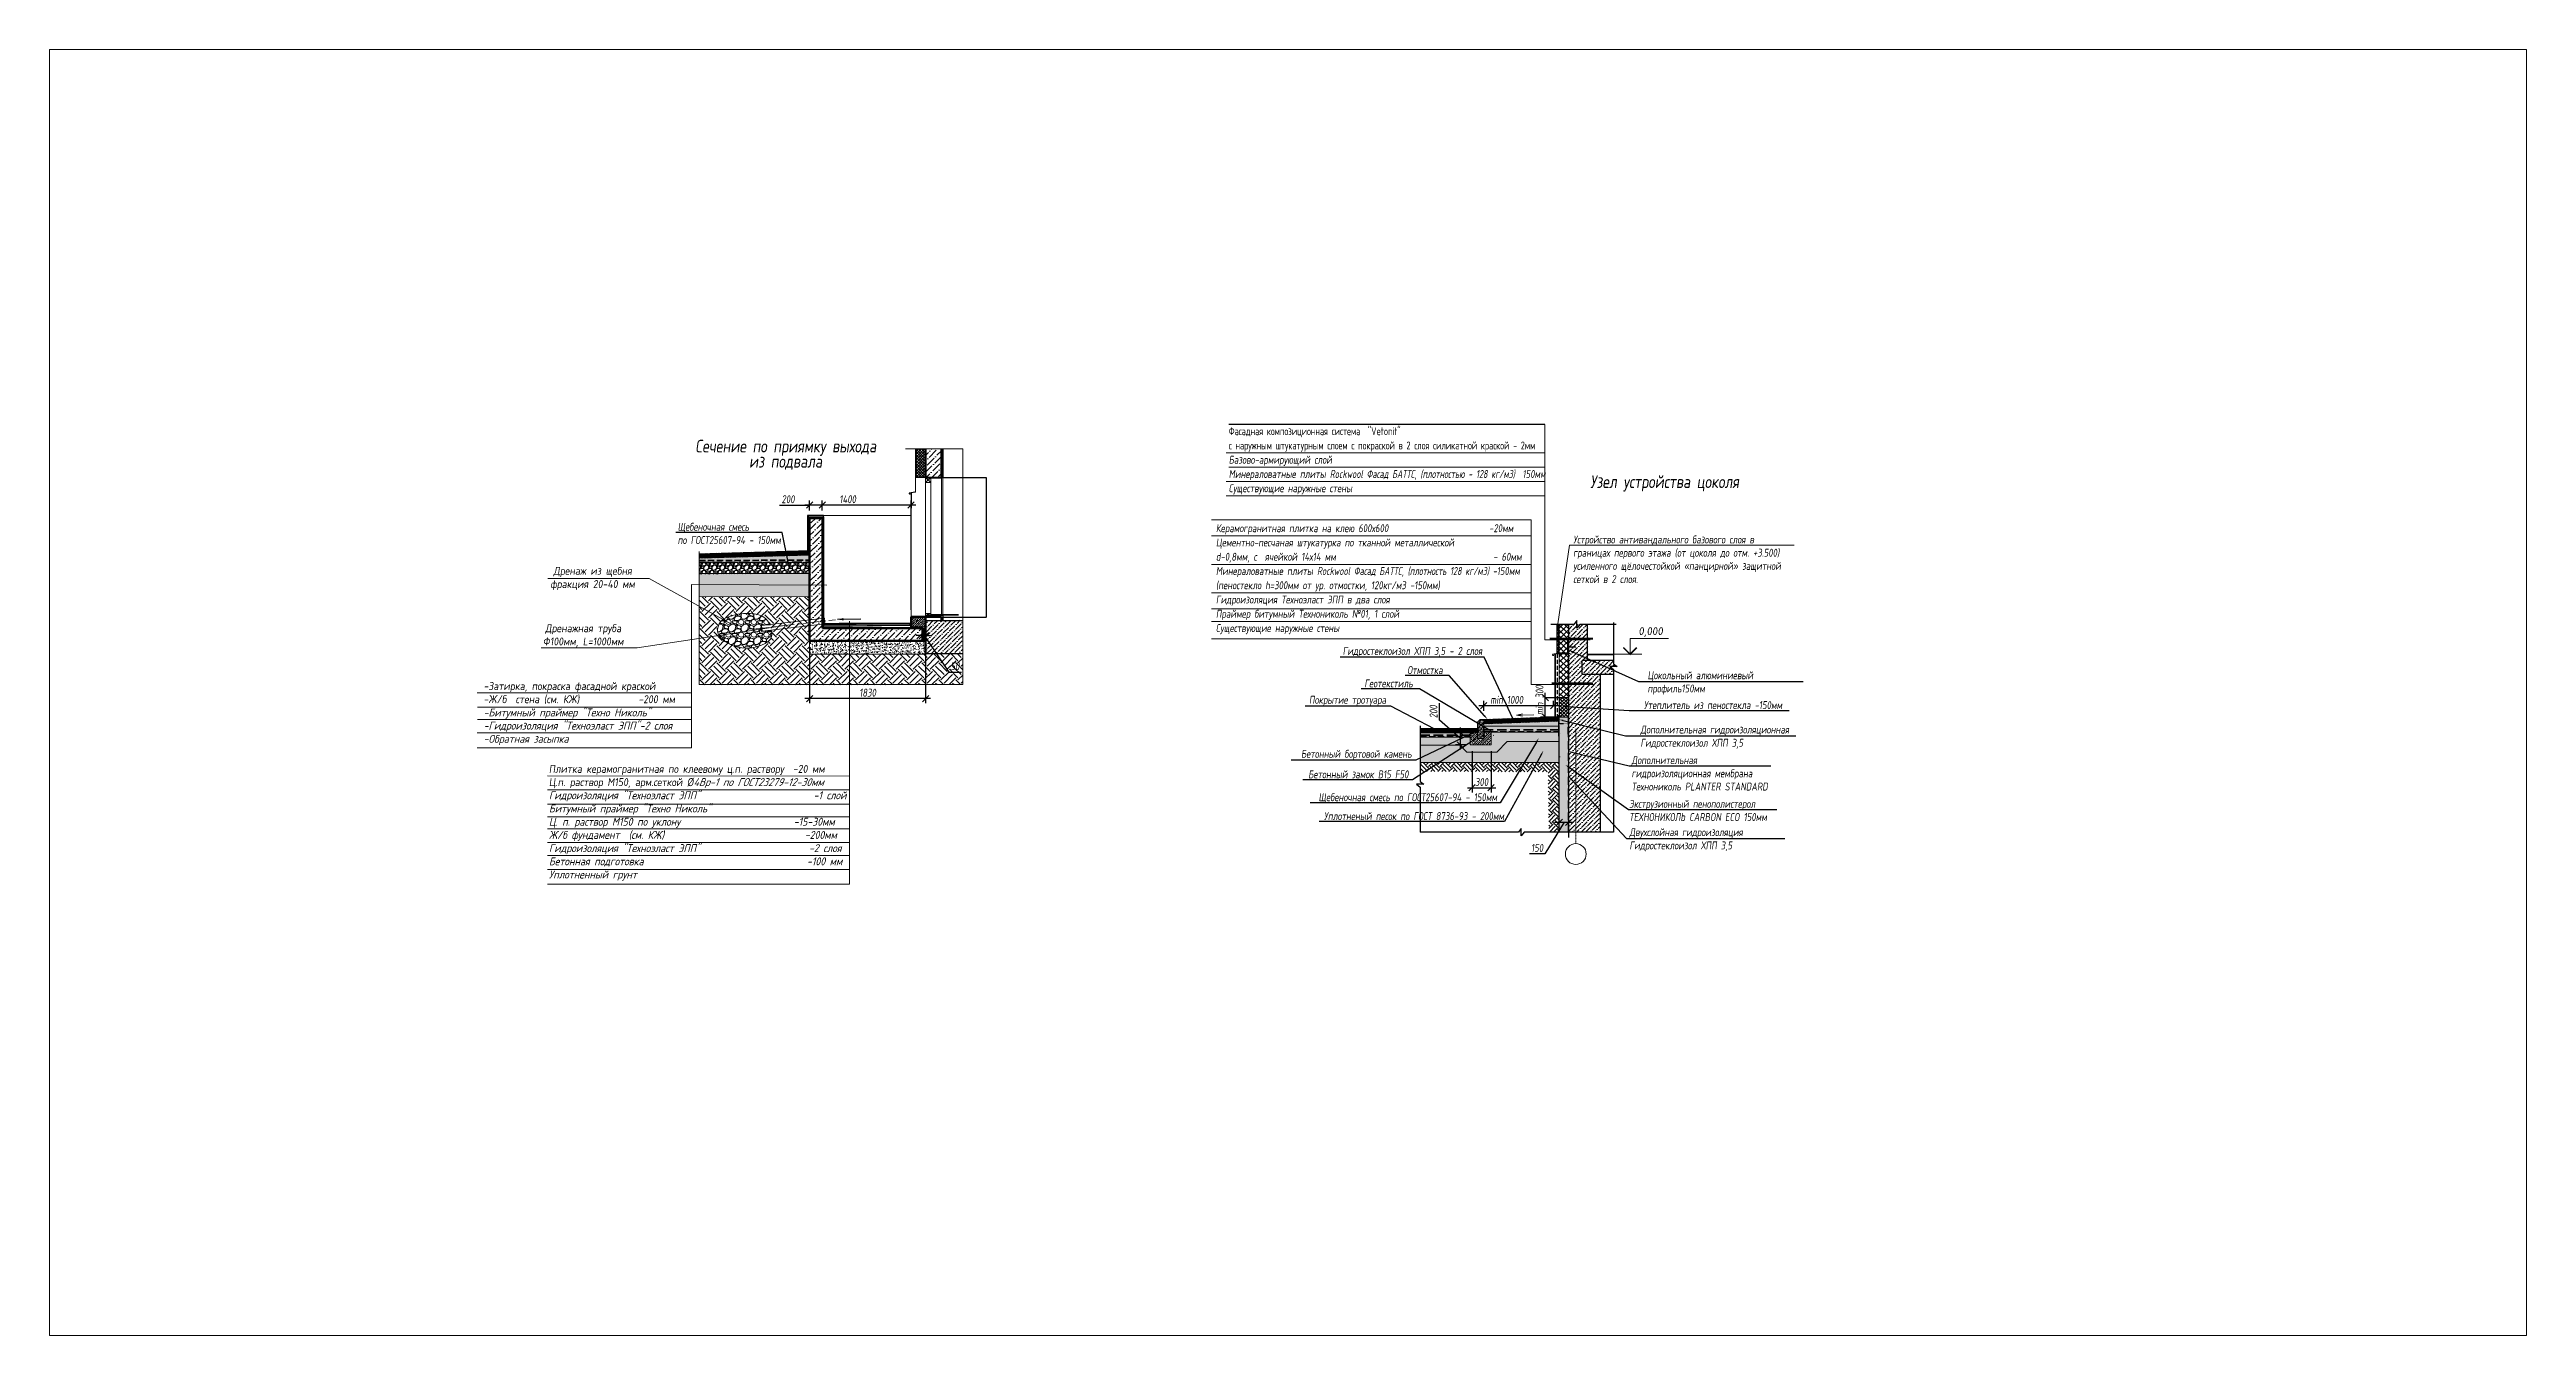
# Model space of a CAD drawing. Header units: millimetres. Extents: x -4447806 to 13389969, y -2188499 to 852203.
# Drawn here: x 3632506 to 3671598, y -660087 to -639798 of the extents above; entities that cross this region are included whole.
import ezdxf
from ezdxf import colors
from ezdxf.entities.mleader import LeaderData, LeaderLine
from ezdxf.enums import TextEntityAlignment as Align
from ezdxf.math import Vec2, Vec3

# ---------------------------------------------------------------- set-up
doc = ezdxf.new("R2010")
doc.units = ezdxf.units.MM
for name, pattern in [('ACAD_ISO03W100', [30, 12, -18]), ('CENTER', [2, 1.25, -0.25, 0.25, -0.25]), ('DASHED', [19.05, 12.7, -6.35]), ('HIDDEN', [6, 4, -2]), ('HIDDEN2', [4.7625, 3.175, -1.5875]), ('ГОСТ 2.303 4', [7, 5, -2, 0]), ('сечения_8c_HIDDEN', [0.375, 0.25, -0.125])]:
    doc.linetypes.add(name, pattern=pattern)
for name, color, linetype, lineweight in [('+АР_Стены внутренние', 250, 'Continuous', 18), ('_0', 250, 'Continuous', 9), ('_Гранит', 5, 'Continuous', 9), ('uchastok_Ном_пера__1', 7, 'Continuous', 13), ('А-Гидроизоляция', 152, 'Continuous', 5), ('А-отделка', 154, 'Continuous', 13), ('А-слив', 4, 'Continuous', 9), ('А-утеплитель', 63, 'Continuous', 5), ('А-Штрих_Гранит', 161, 'Continuous', 5), ('А-Штрих_стяжка', 8, 'Continuous', 9), ('АР.РД_Выноски', 174, 'Continuous', 9), ('АР_ЖБ', 251, 'Continuous', 50), ('АР_ЖБ стены', 250, 'Continuous', 50), ('АР_Лестница', 7, 'Continuous', 30), ('АР_Лестницы', 250, 'Continuous', 15), ('АР_Лестницы наружные', 7, 'Continuous', 15), ('АР_Навесной фасад', 147, 'Continuous', 5), ('АР_Оси', 195, 'Continuous', 9), ('АР_Оси_Разм', 7, 'Continuous', 15), ('АР_Отметки', 250, 'Continuous', 15), ('АР_Перегородки кирпич', 244, 'Continuous', 30), ('АР_Перекрытие', 250, 'Continuous', 30), ('АР_Размеры', 175, 'Continuous', 9), ('АР_Текст', 250, 'Continuous', 5), ('АР_тонкая линия', 250, 'Continuous', 0), ('АР_Тонкие', 250, 'Continuous', 5), ('АР_Тонкие линие построения', 251, 'Continuous', 9), ('АР_Утеплитель', 250, 'Continuous', 9), ('АР_Штриховка', 252, 'Continuous', 0), ('АР_Штриховка монолит', 250, 'Continuous', 9), ('АР_Штукатурка', 155, 'Continuous', 30), ('МОНОЛИТ', 7, 'Continuous', 40), ('Нвдписи', 164, 'Continuous', 18), ('Окна', 153, 'Continuous', 9), ('Стены', 140, 'Continuous', 40), ('Тонкая', 32, 'Continuous', 18), ('Штриховка монолита', 252, 'Continuous', 5)]:
    doc.layers.add(name, color=color, linetype=linetype, lineweight=lineweight)
doc.layers.add('25. ЗАЛИВКА ЗОН', color=7, linetype='Continuous', lineweight=0, transparency=0.2)
doc.layers.add('PROFILE', color=7, linetype='Continuous')
doc.layers.add('UTEPLITEL', color=30, linetype='Continuous')
doc.styles.add('GOST 2.304', font='CS_Gost2304.shx')
doc.styles.add('ROMAND', font='ROMAND', dxfattribs={"width": 0.85})
doc.styles.get("Standard").update_dxf_attribs({"font": 'arial.ttf'})
doc.styles.add('Архитект', font='isocpeur.ttf', dxfattribs={"width": 0.8, "oblique": 8})
doc.styles.add('Архитектурный', font='isocpeur.ttf', dxfattribs={"oblique": 8})
doc.styles.add('Архитектурный размер', font='isocpeur.ttf', dxfattribs={"width": 0.8, "oblique": 8})
doc.dimstyles.new('ISO-25', dxfattribs={"dimtxt": 2.5, "dimasz": 2.5, "dimexe": 1.25, "dimexo": 0.625, "dimtad": 1, "dimtxsty": 'Standard', "dimcen": 2.5, "dimadec": 0, "dimazin": 0, "dimtfac": 1, "dimtmove": 0, "dimatfit": 3, "dimfxl": 1, "dimarcsym": 0})
doc.dimstyles.new('KK 100', dxfattribs={"dimscale": 100, "dimtxt": 3, "dimasz": 2, "dimexe": 1.5, "dimexo": 2, "dimtad": 1, "dimdec": 0, "dimtxsty": 'GOST 2.304', "dimblk": 'OBLIQUE', "dimcen": 2.5, "dimdle": 1.5, "dimadec": 0, "dimazin": 0, "dimtfac": 1, "dimtdec": 0, "dimtmove": 0, "dimatfit": 3, "dimarcsym": 0})
pattern_1 = [(45, (3145781.545, -940799.75), (26.5165043, 97.2271824), [125, -25, 0, -25])]
pattern_2 = [(45, (3437419.227, -475922.233), (-11.22532015, 11.22532015), [])]
pattern_3 = [(45, (-1470697.815, -1453938.936), (33.67596045, 123.4785217), [158.75, -31.75, 0, -31.75])]

msp = doc.modelspace()

# ---------------------------------------------------------------- texts
at = {"layer": 'АР.РД_Выноски', "color": 18, "true_color": 0x000000, "char_height": 125, "attachment_point": 1, "line_spacing_factor": 1.08, "style": 'Архитектурный размер'}
for s, insert, width in [('\\A1;\\pxql;{\\Q0;\\W0.7;Фасадная композиционная система  "Vetonit"  \\Pс наружным штукатурным слоем\\A0; с покраской в 2 слоя силикатной краской - 2м\\A1;м\\A0;\\Q8;\\W0.8;\\C1;\\P\\C256;\\c0;Базово-армирующий слой\\P\\C256;Минераловатные плиты \\fISOCPEUR|b0|i1|c204|p34;\\Q0;\\W0.7;Rockwool Фасад БАТТС, (плотностью - 128 кг/м3)  \\fISOCPEUR|b0|i0|c204|p34;\\Q8;\\W0.8;150м\\fISOCPEUR|b0|i1|c204|p34;\\Q0;\\W0.7;м\\Q8;\\W0.8;\\P\\fISOCPEUR|b0|i0|c204|p34;Существующие наружные стены}', (3651116.749, -645757.15, 950), 5042.01653), ('Керамогранитная плитка на клею 600х600                         -20мм Цементно-песчаная штукатурка по тканной металлической^Jd-0,8мм, с  ячейкой 14х14 мм                                       - 60мм\\P\\pxql;Минераловатные плиты {\\fISOCPEUR|b0|i1|c204|p34;\\Q0;\\W0.7;Rockwool Фасад БАТТС, (плотность 128 кг/м3) -}150м{\\fISOCPEUR|b0|i1|c204|p34;\\Q0;\\W0.7;м\\Q8;\\W0.8;\\P\\pq*;\\fISOCPEUR|b0|i0|c204|p34;\\C256;\\c0;(пеностекло h=300мм от ур. отмостки, 120кг/м3 -150мм)\\P}Гидроизоляция Техноэласт ЭПП в два слоя  \\PПраймер битумный Технониколь №01, 1 слой                                  Существующие наружные стены', (3650914.676, -647287.615, 0), 5043.18732)]:
    msp.add_mtext(s, dxfattribs=dict(at, insert=insert, width=width))
at = {"layer": 'АР_Текст', "color": 18, "lineweight": 13, "true_color": 0x000000, "char_height": 200, "width": 3119.9834, "attachment_point": 5, "line_spacing_factor": 0.72, "style": 'Архитект'}
for s, insert in [('Cечение по приямку выхода из подвала ', (3644123.654, -646190.297)), ('Узел устройства цоколя', (3657997.022, -646643.639, 950))]:
    msp.add_mtext(s, dxfattribs=dict(at, insert=insert))
at = {"layer": 'АР_Тонкие', "color": 18, "true_color": 0x000000, "char_height": 125, "attachment_point": 2, "style": 'Архитект'}
for s, insert, width in [('{\\W0.9;Дренаж из щебня\\Pфракция 20-40 мм}', (3641077.599, -647960.226, 4140.005), 6468.09752), ('{\\W0.9;Дренажная труба \\PФ100мм, L=1000мм}', (3640929.155, -648866.053), 6468.09752), ('\\pxql;{\\W0.9;-Затирка, покраска фасадной краской\\P-Ж/б  стена (см. КЖ)             -200 мм\\fISOCPEUR|b0|i0|c204|p34;\\Q15;\\P-Битумный праймер "Техно Николь" \\fISOCPEUR|b0|i1|c204|p34;\\Q0;\\P\\fISOCPEUR|b0|i0|c204|p34;\\Q15;-Гидроизоляция "Техноэласт ЭПП"-2 слоя\\P-Обратная засыпка \\P\\W0.8;\\P\\pq*;\\fISOCPEUR|b0|i1|c204|p34;\\Q0;\\P}\\P ', (3642590.713, -649777.614), 6468.09752), ('\\pxql;{\\W0.9;Плитка керамогранитная по клеевому ц.п. раствору  -20 мм\\PЦ.п. раствор М150, арм.сеткой \\fArial Narrow|b0|i0|c204|p34;Ø\\fISOCPEUR|b0|i1|c204|p34;4Вр-1 по ГОСТ23279-12-30мм\\P\\fISOCPEUR|b0|i0|c204|p34;\\Q15;Гидроизоляция "Техноэласт ЭПП"                         -1 слой\\PБитумный праймер "Техно Николь" \\P\\fISOCPEUR|b0|i1|c204|p34;\\Q0;Ц. п. раствор М150 по уклону                         -15-30мм\\PЖ/б фундамент  (см. КЖ)                               -200мм\\P\\fISOCPEUR|b0|i0|c204|p34;\\Q15;Гидроизоляция "Техноэласт ЭПП"                        -2 слоя\\PБетонная подготовка                                    -100 мм\\PУплотненный грунт \\P\\W0.8;\\P\\fISOCPEUR|b0|i1|c204|p34;\\Q0;\\P\\pq*;}\\P ', (3644386.126, -651085.051), 7998.69528)]:
    msp.add_mtext(s, dxfattribs=dict(at, insert=insert, width=width))

# ---------------------------------------------------------------- blocks, each defined once
blk = doc.blocks.new('_Oblique')
at = {"color": 0, "linetype": 'ByBlock', "lineweight": -2}
blk.add_line((-0.5, -0.5), (0.5, 0.5), dxfattribs=at)
blk = doc.blocks.new('*D1102')
at = {"layer": 'Defpoints', "color": 0, "lineweight": 5, "transparency": 16777216}
for p in [(3656477, -650025, -950), (3656484, -650330, -950)]:
    blk.add_point(p, dxfattribs=at)
at = {"layer": 'АР_Оси_Разм', "color": 0, "lineweight": -2, "transparency": 16777216}
for p, q in [((3656377, -650025), (3656038, -650025)), ((3656113, -650405), (3656113, -649950)), ((3656384, -650330), (3656038, -650330))]:
    blk.add_line(p, q, dxfattribs=at)
at = {"layer": 'АР_Оси_Разм', "color": 0, "lineweight": 9, "transparency": 16777216, "insert": (3656021, -650063), "char_height": 125, "attachment_point": 5, "rotation": 90, "style": 'Архитектурный размер', "bg_fill": 3, "box_fill_scale": 1.1, "bg_fill_color": 256, "bg_fill_true_color": 13158600, "bg_fill_transparency": 0}
blk.add_mtext('min 300', dxfattribs=at)
at = {"layer": 'Defpoints', "color": 0, "lineweight": 5, "transparency": 16777216}
blk.add_point((3656113, -650025), dxfattribs=at)
at = {"layer": 'АР_Оси_Разм', "color": 0, "lineweight": -2, "transparency": 16777216, "xscale": 100, "yscale": 100, "zscale": 100}
for p, rotation in [((3656113, -650025), 90), ((3656113, -650330), 270)]:
    blk.add_blockref('_Oblique', p, dxfattribs=dict(at, rotation=rotation))
blk = doc.blocks.new('BL034')
at = {"color": 0, "linetype": 'ByBlock', "lineweight": 70, "const_width": 50}
blk.add_lwpolyline([(-212, 212), (0, 0), (212, 212)], dxfattribs=at)
at = {"color": 0, "linetype": 'ByBlock', "lineweight": 9}
blk.add_lwpolyline([(0, 0), (0, 500), (1216, 500)], dxfattribs=at)
at = {"linetype": 'ByBlock', "lineweight": 9, "style": 'ROMAND', "width": 0.85, "flags": 4}
blk.add_attdef('NN,NNN', text='', height=250, dxfattribs=at).set_placement((650, 700), align=Align.MIDDLE)
blk = doc.blocks.new('*D1103')
at = {"layer": 'Defpoints', "color": 0, "lineweight": 5, "transparency": 16777216}
for p in [(3654958, -650768), (3655258, -650768)]:
    blk.add_point(p, dxfattribs=at)
at = {"layer": 'АР_Оси_Разм', "color": 0, "lineweight": -2, "transparency": 16777216}
for p, q in [((3654958, -650868), (3654958, -651521)), ((3655258, -650868), (3655258, -651521)), ((3654883, -651446), (3655333, -651446))]:
    blk.add_line(p, q, dxfattribs=at)
at = {"layer": 'АР_Оси_Разм', "color": 0, "lineweight": 9, "transparency": 16777216, "insert": (3655108, -651354), "char_height": 125, "attachment_point": 5, "style": 'Архитектурный размер', "bg_fill": 3, "box_fill_scale": 1.1, "bg_fill_color": 256, "bg_fill_true_color": 13158600, "bg_fill_transparency": 0}
blk.add_mtext('300', dxfattribs=at)
at = {"layer": 'Defpoints', "color": 0, "lineweight": 5, "transparency": 16777216}
blk.add_point((3655258, -651446), dxfattribs=at)
at = {"layer": 'АР_Оси_Разм', "color": 0, "lineweight": -2, "transparency": 16777216, "xscale": 100, "yscale": 100, "zscale": 100, "rotation": 180}
blk.add_blockref('_Oblique', (3654958, -651446), dxfattribs=at)
at = {"layer": 'АР_Оси_Разм', "color": 0, "lineweight": -2, "transparency": 16777216, "xscale": 100, "yscale": 100, "zscale": 100}
blk.add_blockref('_Oblique', (3655258, -651446), dxfattribs=at)
blk = doc.blocks.new('*D1104')
at = {"layer": 'Defpoints', "color": 0, "lineweight": 5, "transparency": 16777216}
for p in [(3655141, -650330, -950), (3656244, -650149), (3656244, -650252, 884)]:
    blk.add_point(p, dxfattribs=at)
at = {"layer": 'АР_Оси_Разм', "color": 0, "lineweight": -2, "transparency": 16777216}
for p, q in [((3655141, -650230), (3655141, -650074)), ((3656244, -650152), (3656244, -650074)), ((3655066, -650149), (3656319, -650149))]:
    blk.add_line(p, q, dxfattribs=at)
at = {"layer": 'АР_Оси_Разм', "color": 0, "lineweight": -2, "transparency": 16777216, "xscale": 100, "yscale": 100, "zscale": 100}
blk.add_blockref('_Oblique', (3656244, -650149), dxfattribs=at)
at = {"layer": 'АР_Оси_Разм', "color": 0, "lineweight": 9, "transparency": 16777216, "insert": (3655504, -650057), "char_height": 125, "attachment_point": 5, "style": 'Архитектурный размер', "bg_fill": 3, "box_fill_scale": 1.1, "bg_fill_color": 256, "bg_fill_true_color": 13158600, "bg_fill_transparency": 0}
blk.add_mtext('min 1000', dxfattribs=at)
at = {"layer": 'АР_Оси_Разм', "color": 0, "lineweight": -2, "transparency": 16777216, "xscale": 100, "yscale": 100, "zscale": 100, "rotation": 180}
blk.add_blockref('_Oblique', (3655141, -650149), dxfattribs=at)
blk = doc.blocks.new('*D1105')
at = {"layer": 'Defpoints', "color": 0, "lineweight": 5, "transparency": 16777216}
for p in [(3654773, -650568), (3654958, -650568, 0), (3654958, -650768, 0)]:
    blk.add_point(p, dxfattribs=at)
at = {"layer": 'АР_Оси_Разм', "color": 0, "lineweight": -2, "transparency": 16777216}
for p, q in [((3654441, -650378), (3654441, -650111)), ((3654773, -650668), (3654441, -650378)), ((3654773, -650843), (3654773, -650493)), ((3654858, -650568), (3654698, -650568)), ((3654858, -650768), (3654698, -650768))]:
    blk.add_line(p, q, dxfattribs=at)
at = {"layer": 'АР_Оси_Разм', "color": 0, "lineweight": -2, "transparency": 16777216, "xscale": 100, "yscale": 100, "zscale": 100}
for p, rotation in [((3654773, -650568), 90), ((3654773, -650768), 270)]:
    blk.add_blockref('_Oblique', p, dxfattribs=dict(at, rotation=rotation))
at = {"layer": 'АР_Оси_Разм', "color": 0, "lineweight": 9, "transparency": 16777216, "insert": (3654349, -650245), "char_height": 125, "attachment_point": 5, "rotation": 90, "style": 'Архитектурный размер', "bg_fill": 3, "box_fill_scale": 1.1, "bg_fill_color": 256, "bg_fill_true_color": 13158600, "bg_fill_transparency": 0}
blk.add_mtext('200', dxfattribs=at)
blk = doc.blocks.new('*D1106')
at = {"layer": 'Defpoints', "color": 0, "lineweight": 5, "transparency": 16777216}
for p in [(3656484, -651989), (3656334, -652147, 950), (3656484, -652331, -950)]:
    blk.add_point(p, dxfattribs=at)
at = {"layer": 'АР_Оси_Разм', "color": 0, "lineweight": -2, "transparency": 16777216}
for p, q in [((3656409, -651989), (3656108, -652488)), ((3656259, -651989), (3656559, -651989)), ((3656334, -652047), (3656334, -651914)), ((3656484, -652231), (3656484, -651914)), ((3656108, -652488), (3655861, -652488))]:
    blk.add_line(p, q, dxfattribs=at)
at = {"layer": 'АР_Оси_Разм', "color": 0, "lineweight": -2, "transparency": 16777216, "xscale": 100, "yscale": 100, "zscale": 100, "rotation": 180}
blk.add_blockref('_Oblique', (3656334, -651989), dxfattribs=at)
at = {"layer": 'АР_Оси_Разм', "color": 0, "lineweight": -2, "transparency": 16777216, "xscale": 100, "yscale": 100, "zscale": 100}
blk.add_blockref('_Oblique', (3656484, -651989), dxfattribs=at)
at = {"layer": 'АР_Оси_Разм', "color": 0, "lineweight": 9, "transparency": 16777216, "insert": (3655984, -652395), "char_height": 125, "attachment_point": 5, "style": 'Архитектурный размер', "bg_fill": 3, "box_fill_scale": 1.1, "bg_fill_color": 256, "bg_fill_true_color": 13158600, "bg_fill_transparency": 0}
blk.add_mtext('150', dxfattribs=at)
blk = doc.blocks.new('A$C6f2de472')
at = {"layer": 'АР_тонкая линия', "ltscale": 100}
for p, q in [((55, -734), (10, -510)), ((10, -510), (55, -734)), ((55, -69), (55, -734)), ((55, -734), (104, -506))]:
    blk.add_line(p, q, dxfattribs=at)
blk = doc.blocks.new('*D795')
at = {"layer": 'Defpoints', "color": 0, "lineweight": 5, "transparency": 16777216}
for p in [(3646283, -649044, 80392), (3646333, -649044, 80392), (3646333, -649044)]:
    blk.add_point(p, dxfattribs=at)
at = {"layer": 'АР_Оси_Разм', "color": 0, "lineweight": -2, "transparency": 16777216}
for p, q in [((3646283, -649044), (3646183, -649044)), ((3646283, -648944), (3646283, -648969)), ((3646283, -649044), (3646333, -649044)), ((3646283, -649044), (3646333, -649044)), ((3646308, -649044), (3646700, -649619)), ((3646333, -648944), (3646333, -648969)), ((3646333, -649044), (3646433, -649044)), ((3646700, -649619), (3646897, -649619))]:
    blk.add_line(p, q, dxfattribs=at)
at = {"layer": 'АР_Оси_Разм', "color": 0, "lineweight": -2, "transparency": 16777216, "xscale": 100, "yscale": 100, "zscale": 100}
blk.add_blockref('_Oblique', (3646283, -649044), dxfattribs=at)
at = {"layer": 'АР_Оси_Разм', "color": 0, "lineweight": -2, "transparency": 16777216, "xscale": 100, "yscale": 100, "zscale": 100, "rotation": 180}
blk.add_blockref('_Oblique', (3646333, -649044), dxfattribs=at)
at = {"layer": 'АР_Оси_Разм', "color": 0, "lineweight": 9, "transparency": 16777216, "insert": (3646798, -649527), "char_height": 125, "attachment_point": 5, "style": 'Архитектурный размер', "bg_fill": 3, "box_fill_scale": 1.1, "bg_fill_color": 256, "bg_fill_true_color": 13158600, "bg_fill_transparency": 0}
blk.add_mtext('50', dxfattribs=at)
blk = doc.blocks.new('*D796')
at = {"layer": 'Defpoints', "color": 0, "lineweight": 5, "transparency": 16777216}
for p in [(3644502, -649125, 80392), (3646333, -649228, 80817), (3644502, -650038)]:
    blk.add_point(p, dxfattribs=at)
at = {"layer": 'АР_Оси_Разм', "color": 0, "lineweight": -2, "transparency": 16777216}
for p, q in [((3644502, -649225), (3644502, -650113)), ((3646333, -649328), (3646333, -650113)), ((3646408, -650038), (3644427, -650038))]:
    blk.add_line(p, q, dxfattribs=at)
at = {"layer": 'АР_Оси_Разм', "color": 0, "lineweight": -2, "transparency": 16777216, "xscale": 100, "yscale": 100, "zscale": 100, "rotation": 180}
blk.add_blockref('_Oblique', (3644502, -650038), dxfattribs=at)
at = {"layer": 'АР_Оси_Разм', "color": 0, "lineweight": -2, "transparency": 16777216, "xscale": 100, "yscale": 100, "zscale": 100}
blk.add_blockref('_Oblique', (3646333, -650038), dxfattribs=at)
at = {"layer": 'АР_Оси_Разм', "color": 0, "lineweight": 9, "transparency": 16777216, "insert": (3645418, -649945), "char_height": 125, "attachment_point": 5, "style": 'Архитектурный размер', "bg_fill": 3, "box_fill_scale": 1.1, "bg_fill_color": 256, "bg_fill_true_color": 13158600, "bg_fill_transparency": 0}
blk.add_mtext('1830', dxfattribs=at)
blk = doc.blocks.new('*D797')
at = {"layer": 'Defpoints', "color": 0, "lineweight": 5, "transparency": 16777216}
for p in [(3644702, -646986), (3644702, -647094, 80392), (3646103, -648737, 80392)]:
    blk.add_point(p, dxfattribs=at)
at = {"layer": 'АР_Оси_Разм', "color": 0, "lineweight": -2, "transparency": 16777216}
for p, q in [((3644702, -646994), (3644702, -646911)), ((3646103, -648637), (3646103, -646911)), ((3646178, -646986), (3644627, -646986))]:
    blk.add_line(p, q, dxfattribs=at)
at = {"layer": 'АР_Оси_Разм', "color": 0, "lineweight": -2, "transparency": 16777216, "xscale": 100, "yscale": 100, "zscale": 100, "rotation": 180}
blk.add_blockref('_Oblique', (3644702, -646986), dxfattribs=at)
at = {"layer": 'АР_Оси_Разм', "color": 0, "lineweight": -2, "transparency": 16777216, "xscale": 100, "yscale": 100, "zscale": 100}
blk.add_blockref('_Oblique', (3646103, -646986), dxfattribs=at)
at = {"layer": 'АР_Оси_Разм', "color": 0, "lineweight": 9, "transparency": 16777216, "insert": (3645103, -646893), "char_height": 125, "attachment_point": 5, "style": 'Архитектурный размер', "bg_fill": 3, "box_fill_scale": 1.1, "bg_fill_color": 256, "bg_fill_true_color": 13158600, "bg_fill_transparency": 0}
blk.add_mtext('1400', dxfattribs=at)
blk = doc.blocks.new('*D798')
at = {"layer": 'Defpoints', "color": 0, "lineweight": 5, "transparency": 16777216}
for p in [(3644502, -646986), (3644502, -647169, 80392), (3644702, -647169, 80392)]:
    blk.add_point(p, dxfattribs=at)
at = {"layer": 'АР_Оси_Разм', "color": 0, "lineweight": -2, "transparency": 16777216}
for p, q in [((3644502, -647069), (3644502, -646911)), ((3644702, -647069), (3644702, -646911)), ((3644028, -646986), (3644502, -646986)), ((3644777, -646986), (3644427, -646986))]:
    blk.add_line(p, q, dxfattribs=at)
at = {"layer": 'АР_Оси_Разм', "color": 0, "lineweight": -2, "transparency": 16777216, "xscale": 100, "yscale": 100, "zscale": 100}
blk.add_blockref('_Oblique', (3644702, -646986), dxfattribs=at)
at = {"layer": 'АР_Оси_Разм', "color": 0, "lineweight": 9, "transparency": 16777216, "insert": (3644162, -646893), "char_height": 125, "attachment_point": 5, "style": 'Архитектурный размер', "bg_fill": 3, "box_fill_scale": 1.1, "bg_fill_color": 256, "bg_fill_true_color": 13158600, "bg_fill_transparency": 0}
blk.add_mtext('200', dxfattribs=at)
at = {"layer": 'АР_Оси_Разм', "color": 0, "lineweight": -2, "transparency": 16777216, "xscale": 100, "yscale": 100, "zscale": 100, "rotation": 180}
blk.add_blockref('_Oblique', (3644502, -646986), dxfattribs=at)
blk = doc.blocks.new('лорлро')
at = {"layer": 'АР_Тонкие линие построения', "linetype": 'Continuous'}
for p, q in [((-460, 406), (-474, 405)), ((-464, 412), (-464, 413)), ((-414, 408), (-464, 412)), ((-420, 396), (-460, 406)), ((-418, 386), (-420, 396)), ((-372, 430), (-414, 408)), ((-406, 386), (-394, 414)), ((-394, 414), (-362, 424)), ((-364, 458), (-372, 430)), ((-370, 462), (-364, 458)), ((-362, 424), (-330, 412)), ((-360, 466), (-346, 432)), ((-346, 432), (-304, 430)), ((-330, 412), (-318, 386)), ((-304, 430), (-260, 464)), ((-304, 386), (-298, 402)), ((-260, 406), (-298, 402)), ((-278, 436), (-242, 476)), ((-264, 412), (-278, 436)), ((-214, 408), (-264, 412)), ((-260, 464), (-248, 500)), ((-220, 396), (-260, 406)), ((-242, 476), (-190, 476)), ((-233, 503), (-222, 486)), ((-222, 486), (-172, 480)), ((-218, 386), (-220, 396)), ((-172, 430), (-214, 408)), ((-206, 386), (-194, 414)), ((-194, 414), (-162, 424)), ((-190, 476), (-164, 458)), ((-172, 480), (-162, 498)), ((-164, 458), (-172, 430)), ((-162, 510), (-167, 514)), ((-160, 512), (-162, 470)), ((-162, 498), (-162, 510)), ((-162, 470), (-146, 432)), ((-162, 424), (-130, 412)), ((-157, 515), (-160, 512)), ((-146, 432), (-104, 430)), ((-130, 412), (-118, 386)), ((-104, 430), (-60, 464)), ((-104, 386), (-98, 402)), ((-60, 406), (-98, 402)), ((-78, 436), (-42, 476)), ((-64, 412), (-78, 436)), ((-14, 408), (-64, 412)), ((-60, 464), (-44, 514)), ((-20, 396), (-60, 406)), ((-44, 514), (-48, 520)), ((-42, 476), (10, 476)), ((-28, 520), (-38, 510)), ((-38, 510), (-22, 486)), ((-22, 486), (28, 480)), ((-18, 386), (-20, 396)), ((28, 430), (-14, 408)), ((-6, 386), (6, 414)), ((6, 414), (38, 424)), ((10, 476), (36, 458)), ((28, 480), (38, 498)), ((36, 458), (28, 430)), ((38, 510), (32, 515)), ((40, 512), (38, 470)), ((38, 498), (38, 510)), ((38, 470), (54, 432)), ((38, 424), (70, 412)), ((42, 514), (40, 512)), ((54, 432), (96, 430)), ((70, 412), (82, 386)), ((96, 430), (140, 464)), ((96, 386), (102, 402)), ((140, 406), (102, 402)), ((122, 436), (158, 476)), ((136, 412), (122, 436)), ((186, 408), (136, 412)), ((140, 464), (148, 488)), ((180, 396), (140, 406)), ((158, 476), (171, 476)), ((182, 386), (180, 396)), ((228, 430), (186, 408)), ((194, 386), (206, 414)), ((206, 414), (237, 424)), ((229, 432), (228, 430)), ((-532, 231), (-504, 230)), ((-525, 200), (-518, 186)), ((-519, 184), (-518, 186)), ((-466, 350), (-512, 354)), ((-504, 230), (-460, 264)), ((-504, 186), (-498, 202)), ((-482, 162), (-504, 186)), ((-466, 150), (-501, 153)), ((-460, 206), (-498, 202)), ((-482, 362), (-497, 378)), ((-436, 366), (-482, 362)), ((-436, 166), (-482, 162)), ((-478, 236), (-442, 276)), ((-464, 212), (-478, 236)), ((-444, 314), (-466, 350)), ((-444, 114), (-466, 150)), ((-414, 208), (-464, 212)), ((-460, 264), (-444, 314)), ((-420, 196), (-460, 206)), ((-448, 101), (-444, 114)), ((-432, 354), (-446, 348)), ((-446, 348), (-438, 328)), ((-432, 154), (-446, 148)), ((-446, 148), (-438, 128)), ((-442, 276), (-390, 276)), ((-438, 328), (-408, 346)), ((-418, 330), (-438, 310)), ((-438, 310), (-422, 286)), ((-438, 128), (-408, 146)), ((-418, 130), (-438, 110)), ((-438, 110), (-422, 86)), ((-418, 386), (-436, 366)), ((-418, 186), (-436, 166)), ((-408, 346), (-432, 354)), ((-408, 146), (-432, 154)), ((-422, 286), (-372, 280)), ((-422, 86), (-372, 80)), ((-418, 186), (-420, 196)), ((-378, 324), (-418, 330)), ((-378, 124), (-418, 130)), ((-372, 230), (-414, 208)), ((-412, 76), (-390, 76)), ((-408, 386), (-396, 358)), ((-408, 186), (-396, 158)), ((-406, 186), (-394, 214)), ((-396, 358), (-362, 348)), ((-396, 158), (-362, 148)), ((-394, 214), (-362, 224)), ((-390, 276), (-364, 258)), ((-390, 76), (-364, 58)), ((-362, 310), (-378, 324)), ((-362, 110), (-378, 124)), ((-372, 280), (-362, 298)), ((-364, 258), (-372, 230)), ((-372, 80), (-362, 98)), ((-364, 58), (-367, 49)), ((-362, 348), (-328, 358)), ((-360, 312), (-362, 270)), ((-362, 298), (-362, 310)), ((-362, 270), (-346, 232)), ((-362, 224), (-330, 212)), ((-362, 148), (-328, 158)), ((-360, 112), (-362, 70)), ((-362, 98), (-362, 110)), ((-362, 70), (-349, 39)), ((-314, 354), (-360, 312)), ((-314, 154), (-360, 112)), ((-346, 232), (-304, 230)), ((-333, 31), (-304, 30)), ((-330, 212), (-318, 186)), ((-328, 358), (-318, 386)), ((-328, 158), (-318, 186)), ((-266, 350), (-314, 354)), ((-266, 150), (-314, 154)), ((-282, 362), (-304, 386)), ((-304, 230), (-260, 264)), ((-304, 186), (-298, 202)), ((-282, 162), (-304, 186)), ((-304, 30), (-260, 64)), ((-260, 206), (-298, 202)), ((-236, 366), (-282, 362)), ((-236, 166), (-282, 162)), ((-278, 236), (-242, 276)), ((-264, 212), (-278, 236)), ((-278, 36), (-242, 76)), ((-264, 12), (-278, 36)), ((-260, 6), (-271, 5)), ((-244, 314), (-266, 350)), ((-244, 114), (-266, 150)), ((-214, 208), (-264, 212)), ((-214, 8), (-264, 12)), ((-260, 264), (-244, 314)), ((-220, 196), (-260, 206)), ((-260, 64), (-244, 114)), ((-220, -4), (-260, 6)), ((-232, 354), (-246, 348)), ((-246, 348), (-238, 328)), ((-232, 154), (-246, 148)), ((-246, 148), (-238, 128)), ((-242, 276), (-190, 276)), ((-242, 76), (-190, 76)), ((-238, 328), (-208, 346)), ((-218, 330), (-238, 310)), ((-238, 310), (-222, 286)), ((-238, 128), (-208, 146)), ((-218, 130), (-238, 110)), ((-238, 110), (-222, 86)), ((-218, 386), (-236, 366)), ((-218, 186), (-236, 166)), ((-208, 346), (-232, 354)), ((-208, 146), (-232, 154)), ((-222, 286), (-172, 280)), ((-222, 86), (-172, 80)), ((-218, 186), (-220, 196)), ((-178, 324), (-218, 330)), ((-178, 124), (-218, 130)), ((-172, 230), (-214, 208)), ((-172, 30), (-214, 8)), ((-208, 386), (-196, 358)), ((-208, 186), (-196, 158)), ((-206, 186), (-194, 214)), ((-206, -14), (-194, 14)), ((-196, 358), (-162, 348)), ((-196, 158), (-162, 148)), ((-194, 214), (-162, 224)), ((-194, 14), (-162, 24)), ((-190, 276), (-164, 258)), ((-190, 76), (-164, 58)), ((-162, 310), (-178, 324)), ((-162, 110), (-178, 124)), ((-172, 280), (-162, 298)), ((-164, 258), (-172, 230)), ((-172, 80), (-162, 98)), ((-164, 58), (-172, 30)), ((-162, 348), (-128, 358)), ((-160, 312), (-162, 270)), ((-162, 298), (-162, 310)), ((-162, 270), (-146, 232)), ((-162, 224), (-130, 212)), ((-162, 148), (-128, 158)), ((-160, 112), (-162, 70)), ((-162, 98), (-162, 110)), ((-162, 70), (-146, 32)), ((-162, 24), (-130, 12)), ((-114, 354), (-160, 312)), ((-114, 154), (-160, 112)), ((-146, 232), (-104, 230)), ((-146, 32), (-104, 30)), ((-130, 212), (-118, 186)), ((-130, 12), (-118, -14)), ((-128, 358), (-118, 386)), ((-128, 158), (-118, 186)), ((-66, 350), (-114, 354)), ((-66, 150), (-114, 154)), ((-82, 362), (-104, 386)), ((-104, 230), (-60, 264)), ((-104, 186), (-98, 202)), ((-82, 162), (-104, 186)), ((-104, 30), (-60, 64)), ((-104, -14), (-98, 2)), ((-60, 206), (-98, 202)), ((-60, 6), (-98, 2)), ((-36, 366), (-82, 362)), ((-36, 166), (-82, 162)), ((-78, 236), (-42, 276)), ((-64, 212), (-78, 236)), ((-78, 36), (-42, 76)), ((-64, 12), (-78, 36)), ((-44, 314), (-66, 350)), ((-44, 114), (-66, 150)), ((-14, 208), (-64, 212)), ((-14, 8), (-64, 12)), ((-60, 264), (-44, 314)), ((-20, 196), (-60, 206)), ((-60, 64), (-44, 114)), ((-20, -4), (-60, 6)), ((-32, 354), (-46, 348)), ((-46, 348), (-38, 328)), ((-32, 154), (-46, 148)), ((-46, 148), (-38, 128)), ((-42, 276), (10, 276)), ((-42, 76), (10, 76)), ((-38, 328), (-8, 346)), ((-18, 330), (-38, 310)), ((-38, 310), (-22, 286)), ((-38, 128), (-8, 146)), ((-18, 130), (-38, 110)), ((-38, 110), (-22, 86)), ((-18, 386), (-36, 366)), ((-18, 186), (-36, 166)), ((-8, 346), (-32, 354)), ((-8, 146), (-32, 154)), ((-22, 286), (28, 280)), ((-22, 86), (28, 80)), ((-18, 186), (-20, 196)), ((22, 324), (-18, 330)), ((22, 124), (-18, 130)), ((28, 230), (-14, 208)), ((28, 30), (-14, 8)), ((-8, 386), (4, 358)), ((-8, 186), (4, 158)), ((-6, 186), (6, 214)), ((-6, -14), (6, 14)), ((4, 358), (38, 348)), ((4, 158), (38, 148)), ((6, 214), (38, 224)), ((6, 14), (38, 24)), ((10, 276), (36, 258)), ((10, 76), (36, 58)), ((38, 310), (22, 324)), ((38, 110), (22, 124)), ((28, 280), (38, 298)), ((36, 258), (28, 230)), ((28, 80), (38, 98)), ((36, 58), (28, 30)), ((38, 348), (72, 358)), ((40, 312), (38, 270)), ((38, 298), (38, 310)), ((38, 270), (54, 232)), ((38, 224), (70, 212)), ((38, 148), (72, 158)), ((40, 112), (38, 70)), ((38, 98), (38, 110)), ((38, 70), (54, 32)), ((38, 24), (70, 12)), ((86, 354), (40, 312)), ((86, 154), (40, 112)), ((54, 232), (96, 230)), ((54, 32), (96, 30)), ((70, 212), (82, 186)), ((70, 12), (79, -7)), ((72, 358), (82, 386)), ((72, 158), (82, 186)), ((134, 350), (86, 354)), ((134, 150), (86, 154)), ((118, 362), (96, 386)), ((96, 230), (140, 264)), ((96, 186), (102, 202)), ((118, 162), (96, 186)), ((96, 30), (140, 64)), ((101, -1), (102, 2)), ((140, 206), (102, 202)), ((113, 3), (102, 2)), ((164, 366), (118, 362)), ((164, 166), (118, 162)), ((122, 236), (158, 276)), ((136, 212), (122, 236)), ((122, 36), (158, 76)), ((136, 12), (122, 36)), ((156, 314), (134, 350)), ((156, 114), (134, 150)), ((186, 208), (136, 212)), ((138, 12), (136, 12)), ((140, 264), (156, 314)), ((180, 196), (140, 206)), ((140, 64), (156, 114)), ((168, 354), (154, 348)), ((154, 348), (160, 334)), ((168, 154), (154, 148)), ((154, 148), (162, 128)), ((158, 76), (210, 76)), ((162, 128), (192, 146)), ((182, 130), (162, 110)), ((162, 110), (178, 86)), ((182, 386), (164, 366)), ((182, 186), (164, 166)), ((192, 346), (168, 354)), ((192, 146), (168, 154)), ((173, 335), (192, 346)), ((178, 86), (228, 80)), ((182, 186), (180, 196)), ((222, 124), (182, 130)), ((228, 230), (186, 208)), ((192, 386), (204, 358)), ((192, 186), (204, 158)), ((194, 186), (206, 214)), ((204, 358), (238, 348)), ((204, 158), (238, 148)), ((206, 214), (238, 224)), ((210, 76), (235, 59)), ((238, 110), (222, 124)), ((230, 238), (228, 230)), ((228, 80), (238, 98)), ((238, 348), (272, 358)), ((238, 224), (270, 212)), ((238, 148), (272, 158)), ((240, 112), (238, 70)), ((238, 98), (238, 110)), ((238, 70), (241, 63)), ((286, 154), (240, 112)), ((251, 240), (254, 232)), ((254, 232), (296, 230)), ((270, 212), (282, 186)), ((272, 358), (278, 376)), ((286, 354), (272, 341)), ((272, 158), (282, 186)), ((294, 353), (286, 354)), ((315, 152), (286, 154)), ((296, 230), (314, 244)), ((296, 186), (302, 202)), ((318, 162), (296, 186)), ((324, 204), (302, 202)), ((-218, -13), (-220, -4)), ((-208, -14), (-208, -15)), ((-123, -27), (-118, -14)), ((-91, -28), (-104, -14)), ((-18, -14), (-29, -26)), ((-18, -14), (-20, -4)), ((-8, -14), (-4, -23))]:
    blk.add_line(p, q, dxfattribs=at)
at = {"layer": 'АР_Тонкие линие построения'}
for p, q in [((158, 334), (300, 343)), ((158, 234), (158, 334)), ((320, 244), (158, 234)), ((320, 244), (320, 244))]:
    blk.add_line(p, q, dxfattribs=at)
for centre, radius, start, end in [((-338, 262), 196, 118.2018, 225.019), ((-71, -292), 812, 90.4351, 116.3202), ((-46, -70), 590, 69.8294, 93.0079), ((-31, 151), 383, 30.1646, 60.501), ((-19, 681), 721, 230.5738, 254.0636), ((-81, 587), 615, 257.2205, 304.8902), ((149, 208), 175, 314.1184, 12.0597)]:
    blk.add_arc(centre, radius, start, end, dxfattribs=at)
blk = doc.blocks.new('*D1189')
at = {"layer": 'Defpoints', "color": 0, "lineweight": 5, "ltscale": 500, "transparency": 16777216}
for p in [(3646458, -646550, -80392), (3647292, -646550), (3646333, -648751, 80394)]:
    blk.add_point(p, dxfattribs=at)
at = {"layer": 'АР_Размеры', "color": 0, "lineweight": -2, "ltscale": 500, "transparency": 16777216}
for p, q in [((3646459, -646550), (3647293, -646550)), ((3647292, -648748), (3647292, -646553)), ((3646334, -648751), (3647293, -648751))]:
    blk.add_line(p, q, dxfattribs=at)
at = {"layer": 'АР_Размеры', "color": 0, "lineweight": 5, "ltscale": 500, "transparency": 16777216}
for points in [[(3647291, -646553), (3647292, -646553), (3647292, -646550)], [(3647291, -648748), (3647292, -648748), (3647292, -648751)]]:
    blk.add_solid(points, dxfattribs=at)
at = {"layer": 'АР_Размеры', "color": 0, "lineweight": 13, "ltscale": 500, "transparency": 16777216, "insert": (3647290, -647651), "char_height": 2.5, "attachment_point": 5, "rotation": 90}
blk.add_mtext('2200,62', dxfattribs=at)
blk = doc.blocks.new('анкер')
at = {"layer": 'Тонкая', "ltscale": 40}
for p, q in [((398473, 27087), (398448, 27037)), ((398448, 27037), (398498, 27037)), ((398448, 27037), (398473, 26987)), ((398473, 27087), (398473, 26987)), ((398498, 27037), (398473, 27087)), ((398473, 26987), (398498, 27037))]:
    blk.add_line(p, q, dxfattribs=at)
blk = doc.blocks.new('мк')
at = {"lineweight": 5, "ltscale": 0.1}
for p, q in [((1224512, -49996), (1225007, -49496)), ((1224512, -50003), (1225014, -49496)), ((1224538, -50041), (1225052, -49521)), ((1225057, -49496), (1225007, -49496)), ((1225007, -49567), (1225007, -49996)), ((1225052, -50041), (1225052, -49496)), ((1225057, -50046), (1225057, -49496)), ((1225062, -50234), (1225062, -49389)), ((1224512, -50046), (1224512, -49996)), ((1224583, -49996), (1225007, -49996)), ((1225007, -49996), (1225057, -50046)), ((1224512, -50041), (1225052, -50041)), ((1224512, -50046), (1225057, -50046))]:
    blk.add_line(p, q, dxfattribs=at)
at = {"linetype": 'ACAD_ISO03W100', "lineweight": 5, "ltscale": 0.1}
for p, q in [((1225007, -49496), (1225007, -49567)), ((1224512, -49996), (1224583, -49996))]:
    blk.add_line(p, q, dxfattribs=at)
at = {"lineweight": 30, "ltscale": 0.1}
for p, q in [((1225009, -49565), (1225016, -49572)), ((1225062, -49491), (1225012, -49491)), ((1225016, -49558), (1225023, -49565)), ((1225022, -49552), (1225029, -49559)), ((1225028, -49546), (1225035, -49553)), ((1225035, -49539), (1225042, -49546)), ((1225041, -49533), (1225048, -49540)), ((1225047, -49526), (1225052, -49531)), ((1225057, -49541), (1225062, -49541)), ((1225062, -49541), (1225062, -49491)), ((1224542, -50036), (1224547, -50041)), ((1224549, -50030), (1224556, -50037)), ((1224555, -50023), (1224562, -50031)), ((1224561, -50017), (1224569, -50024)), ((1224568, -50011), (1224575, -50018)), ((1224574, -50004), (1224581, -50011)), ((1224580, -49998), (1224588, -50005)), ((1225016, -49998), (1225009, -50005)), ((1225023, -50004), (1225015, -50011)), ((1225029, -50010), (1225022, -50017)), ((1225035, -50017), (1225028, -50024)), ((1225042, -50023), (1225035, -50030)), ((1225048, -50029), (1225041, -50036)), ((1225057, -50001), (1225062, -50001)), ((1225062, -50001), (1225062, -50051)), ((1225062, -50051), (1225012, -50051))]:
    blk.add_line(p, q, dxfattribs=at)
at = {"linetype": 'ByBlock', "lineweight": 30, "ltscale": 0.1}
for p, q in [((1225012, -49491), (1225012, -49496)), ((1225012, -49496), (1225057, -49496)), ((1225057, -49496), (1225057, -49541)), ((1225057, -50046), (1225057, -50001)), ((1225012, -50051), (1225012, -50046)), ((1225012, -50046), (1225057, -50046))]:
    blk.add_line(p, q, dxfattribs=at)
at = {"linetype": 'Continuous', "lineweight": 5, "ltscale": 0.1}
for p, q in [((1225014, -49496), (1225019, -49491)), ((1225027, -49496), (1225032, -49491)), ((1225041, -49496), (1225046, -49491)), ((1225054, -49496), (1225059, -49491)), ((1225057, -49506), (1225062, -49501)), ((1225057, -49520), (1225062, -49515)), ((1225057, -49533), (1225062, -49528)), ((1225057, -50018), (1225062, -50013)), ((1225057, -50032), (1225062, -50027)), ((1225012, -50050), (1225016, -50046)), ((1225025, -50051), (1225030, -50046)), ((1225038, -50051), (1225043, -50046)), ((1225052, -50051), (1225057, -50046)), ((1225057, -50045), (1225062, -50040))]:
    blk.add_line(p, q, dxfattribs=at)
at = {"color": 1, "lineweight": 5, "ltscale": 0.1}
for centre in [(1224566, -49977), (1224601, -49941), (1224636, -49906), (1224672, -49870), (1224707, -49835), (1224742, -49799)]:
    blk.add_circle(centre, 5, dxfattribs=at)
at = {"rotation": 90.00000000000001}
for p in [(1459619, -144199), (1459619, -144399)]:
    blk.add_blockref('анкер', p, dxfattribs=at)
at = {"xscale": -1, "rotation": 90}
for p in [(1459619, 44857), (1459619, 44657)]:
    blk.add_blockref('анкер', p, dxfattribs=at)

# ---------------------------------------------------------------- dimensions: what is measured, and where the dimension line sits
at = {"layer": 'АР_Оси_Разм', "color": 18, "lineweight": 9, "true_color": 0x000000}
dim = msp.add_linear_dim(base=(3656113.104, -650025.122, 2850), p1=(3656483.803, -650330.085, 1900), p2=(3656476.962, -650025.122, 1900), angle=90, text='min 300', dimstyle='KK 100', override={"dimtxt": 1.25, "dimasz": 1, "dimexe": 0.75, "dimexo": 1, "dimgap": 0.3, "dimtxsty": 'Архитектурный размер', "dimdle": 0.75, "dimtmove": 1, "dimtfill": 1}, dxfattribs=at)
dim.commit()
dim.dimension.update_dxf_attribs({"geometry": '*D1102', "text_midpoint": (3656113.104, -650062.916, 2850), "dimtype": 160})

# ---------------------------------------------------------------- hatches: boundary and pattern name
at = {"layer": 'А-утеплитель'}
h = msp.add_hatch(dxfattribs=at)
h.set_pattern_fill('ANSI37', color=0, scale=4, style=0)
h.set_pattern_definition([(45, (-1470097.815, -1453938.936), (-8.98025612, 8.98025612), []), (135, (-1470097.815, -1453938.936), (-8.98025612, -8.98025612), [])])
h.paths.add_polyline_path([(3646332.89, -648925.261), (3646282.63, -648925.261), (3646282.63, -649125.04), (3646332.89, -649125.04)])
at = {"layer": 'А-Штрих_стяжка'}
h = msp.add_hatch(dxfattribs=at)
h.set_pattern_fill('AR-SAND', color=256, scale=0.3, style=0)
h.set_pattern_definition([(37.5, (3035840.034, -760254.528), (-0.4800094, 14.68239712), [0, -11.5824, 0, -12.954, 0, -12.3825]), (7.5, (3035840.034, -760254.528), (13.4856985, 21.504753), [0, -6.2484, 0, -10.4394, 0, -4.0005]), (327.5, (3035830.661, -760254.528), (23.7297711, 0.04311554), [0, -3.81, 0, -13.716, 0, -17.907]), (317.5, (3035830.661, -760254.528), (22.9066936, 6.6878797), [0, -1.905, 0, -8.9916, 0, -10.287])])
h.paths.add_polyline_path([(3644702.449, -648870.237), (3645502.802, -648857.644), (3645502.802, -648925.252), (3644702.449, -648925.04)])
at = {"layer": 'АР_Утеплитель'}
h = msp.add_hatch(dxfattribs=at)
h.set_pattern_fill('ANSI37', color=256, scale=10, angle=270)
h.set_pattern_definition([(315, (-1470098.813, -1453737.316), (22.4506403, 22.4506403), []), (45, (-1470098.813, -1453737.316), (-22.4506403, 22.4506403), [])])
h.paths.add_polyline_path([(3646332.89, -646097.788), (3646332.653, -646550.258), (3646181.655, -646550.258), (3646181.892, -646097.788)])
at = {"layer": 'АР_Штриховка', "lineweight": 0, "true_color": 0x000000, "transparency": 33554559}
h = msp.add_hatch(dxfattribs=at)
h.set_pattern_fill('ANSI36', color=18, scale=20)
h.set_pattern_definition([(45, (3430670.935, -452360.825), (33.67596, 123.478522), [158.75, -31.75, 0, -31.75])])
h.paths.add_polyline_path([(3646584.528, -646097.788), (3646333.888, -646097.788), (3646332.89, -646550.258), (3646583.53, -646550.258)])
h = msp.add_hatch(dxfattribs=at)
h.set_pattern_fill('ANSI36', color=18, scale=400)
h.set_pattern_definition(pattern_1)
h.paths.add_polyline_path([(3657187.825, -649438.406), (3656693.803, -649438.406), (3656693.803, -649658.398), (3657187.825, -649658.406)])
at = {"layer": 'АР_Штриховка монолит', "ltscale": 0.5, "transparency": 33554559}
h = msp.add_hatch(dxfattribs=at)
h.set_pattern_fill('ANSI36', color=252, scale=20)
h.set_pattern_definition(pattern_3)
h.paths.add_polyline_path([(3644702.447, -647189.154), (3644502.451, -647189.154), (3644502.449, -648925.263), (3644702.449, -648925.263)])
h = msp.add_hatch(dxfattribs=at)
h.set_pattern_fill('ANSI36', color=252, scale=20)
h.set_pattern_definition(pattern_3)
h.paths.add_polyline_path([(3646282.63, -648925.151), (3644502.449, -648925.263), (3644502.449, -649125.04), (3646282.63, -649124.93)])

# ---------------------------------------------------------------- linework, layer by layer
at = {"color": 18, "ltscale": 150, "true_color": 0x000000}
msp.add_line((3656106.239, -645714.643, 950), (3651116.749, -645714.643, 950), dxfattribs=at)
at = {"color": 18, "ltscale": 100, "true_color": 0x000000}
for points, elevation in [([(3657231.992, -648866.854), (3656657.117, -648866.854), (3656611.015, -648924.942), (3656611.015, -648808.086), (3656564.913, -648866.854), (3656200.561, -648866.854)], 950), ([(3657187.825, -648839.382), (3657187.825, -649488.384), (3657245.913, -649534.486), (3657129.057, -649534.486), (3657187.825, -649580.588), (3657187.843, -652146.573)], 950), ([(3657187.843, -652146.573), (3655779.634, -652146.573), (3655733.533, -652204.661), (3655733.533, -652087.805), (3655687.431, -652146.573), (3654138.98, -652146.573)], 1900)]:
    msp.add_lwpolyline(points, dxfattribs=dict(at, elevation=elevation))
at = {"color": 18, "lineweight": 30, "ltscale": 150, "true_color": 0x000000}
msp.add_lwpolyline([(3656503.803, -649329.635), (3656309.718, -649329.393), (3656227.693, -649344.612, 0.885138282), (3656230.797, -649355.728), (3656233.878, -649354.176, -0.660564074), (3656238.634, -649357.781), (3656238.499, -649361.101)], format="xyb", dxfattribs=at)
at = {"layer": '_0', "lineweight": 9, "ltscale": 10}
msp.add_lwpolyline([(3641782.09, -649237.915), (3644142.649, -648882.169)], dxfattribs=at)
at = {"layer": 'uchastok_Ном_пера__1', "linetype": 'Continuous'}
for p, q in [((3646583.53, -646550.258), (3646583.53, -648709.734)), ((3646102.89, -648729.599, 80391.58), (3646102.89, -648746.797, 80391.58))]:
    msp.add_line(p, q, dxfattribs=at)
at = {"layer": 'А-слив', "linetype": 'HIDDEN', "lineweight": 20}
msp.add_line((3643741.259, -648883.49, 80391.58), (3643751.417, -648971.909, 80391.58), dxfattribs=at)
at = {"layer": 'АР.РД_Выноски', "color": 18, "ltscale": 50, "true_color": 0x000000}
for p, q in [((3656106.239, -649113.025, 950), (3656106.239, -645714.643, 950)), ((3656106.239, -647566.277, 950), (3656106.239, -645766.277, 950)), ((3651074.188, -646162.825, 950), (3656106.239, -646162.825, 950)), ((3651116.749, -646388.63, 950), (3656106.239, -646388.63, 950)), ((3651074.188, -646612.825, 950), (3656106.239, -646612.825, 950)), ((3651074.188, -646837.825, 950), (3656106.239, -646837.825, 950)), ((3655887.705, -647218.129, 950), (3650843.735, -647218.129, 950)), ((3655887.705, -647470.843, 950), (3650843.735, -647470.843, 950)), ((3655887.705, -647920.843, 950), (3650843.735, -647920.843, 950)), ((3655887.705, -648370.843, 950), (3650843.735, -648370.843, 950)), ((3655887.705, -648620.229, 950), (3650843.735, -648620.229, 950)), ((3655887.705, -648820.843, 950), (3650843.735, -648820.843, 950)), ((3655887.705, -649093.625, 950), (3650843.735, -649093.625, 950)), ((3656822.364, -649113.025, 950), (3656106.239, -649113.025, 950))]:
    msp.add_line(p, q, dxfattribs=at)
at = {"layer": 'АР.РД_Выноски', "color": 18, "linetype": 'ByBlock', "lineweight": 40, "true_color": 0x000000}
msp.add_line((3656864.884, -649094.88, 950), (3656186.74, -649094.88, 950), dxfattribs=at)
at = {"layer": 'АР.РД_Выноски', "color": 18, "linetype": 'HIDDEN', "lineweight": 9, "ltscale": 10, "true_color": 0x000000, "elevation": 2485.865}
msp.add_lwpolyline([(3656303.803, -648866.854), (3656303.226, -649329.41)], dxfattribs=at)
at = {"layer": 'АР_ЖБ'}
for p, q in [((3646332.89, -646550.258, 80391.58), (3646332.89, -646097.788, 80391.58)), ((3646583.53, -646550.258, 80391.58), (3646583.53, -646097.788, 80391.58)), ((3646102.89, -648925.04, 80391.58), (3646102.89, -648746.797, 80391.58)), ((3646583.53, -648810.297, 53359.49), (3646583.53, -648746.797, 80391.58))]:
    msp.add_line(p, q, dxfattribs=at)
at = {"layer": 'АР_ЖБ', "elevation": 80391.58}
for points in [[(3644502.449, -648954.72), (3644502.443, -647189.154)], [(3644502.449, -647189.154), (3644702.449, -647189.154), (3644702.449, -648925.04)], [(3644703.465, -648925.04), (3646282.63, -648925.04), (3646282.63, -649125.04), (3644502.449, -649125.04), (3644502.449, -648948.477)]]:
    msp.add_lwpolyline(points, dxfattribs=at)
at = {"layer": 'АР_ЖБ', "lineweight": 18, "elevation": 80391.58}
for points in [[(3644502.449, -648948.477), (3644502.449, -648920.021)], [(3644702.449, -648896.583), (3644702.449, -648925.04), (3644703.465, -648925.04)]]:
    msp.add_lwpolyline(points, dxfattribs=at)
at = {"layer": 'АР_Лестницы наружные'}
for p, q in [((3640367.749, -648145.139, 4140.005), (3641967.603, -648145.139, 4140.005)), ((3641967.603, -648145.139, 4140.005), (3643269.552, -648861.627, 80391.578)), ((3640264.73, -649237.915), (3641782.09, -649237.915))]:
    msp.add_line(p, q, dxfattribs=at)
at = {"layer": 'АР_Навесной фасад', "color": 18, "ltscale": 50, "true_color": 0x000000}
for p, q in [((3646850.368, -648710.297, 17230.942), (3646602.868, -648710.297)), ((3646850.368, -648720.297, 17230.942), (3646602.868, -648720.297)), ((3657187.825, -649338.406, 950), (3656780.793, -649338.406, 950)), ((3657187.825, -649348.406, 950), (3656780.793, -649348.406, 950))]:
    msp.add_line(p, q, dxfattribs=at)
at = {"layer": 'АР_Навесной фасад', "color": 18, "ltscale": 100, "true_color": 0x000000, "elevation": 2485.865}
msp.add_lwpolyline([(3656293.803, -648866.854), (3656293.804, -649329.398)], dxfattribs=at)
at = {"layer": 'АР_Навесной фасад', "color": 18, "ltscale": 50, "true_color": 0x000000, "elevation": 585.865}
msp.add_lwpolyline([(3656313.803, -649328.4), (3656313.803, -648866.854)], dxfattribs=at)
at = {"layer": 'АР_Оси', "color": 18, "lineweight": 9, "ltscale": 25, "true_color": 0x000000}
msp.add_circle((3656593.803, -652491.151, 950), 164.448, dxfattribs=at)
at = {"layer": 'АР_Отметки', "color": 18, "true_color": 0x000000}
msp.add_line((3657187.825, -649338.406, 950), (3657638.315, -649338.406, 950), dxfattribs=at)
at = {"layer": 'АР_Перекрытие', "color": 18, "lineweight": 30, "true_color": 0x000000}
for p, q in [((3656468.009, -649220.526, -1317.325), (3656593.803, -649220.526, 2200.879)), ((3656468.012, -649230.526, -1317.241), (3656468.012, -649210.526, -1317.241))]:
    msp.add_line(p, q, dxfattribs=at)
at = {"layer": 'АР_Перекрытие', "color": 18, "linetype": 'ByBlock', "lineweight": 30, "true_color": 0x000000}
for p, q in [((3656693.803, -649658.398, 950), (3656693.803, -649438.406, 950)), ((3657187.825, -649438.406, 950), (3656693.803, -649438.406, 950)), ((3657187.825, -649658.398, 950), (3656693.803, -649658.398, 950))]:
    msp.add_line(p, q, dxfattribs=at)
at = {"layer": 'АР_Перекрытие', "color": 18, "lineweight": 30, "true_color": 0x000000, "elevation": 950}
for points in [[(3656780.793, -649438.406), (3656780.793, -648866.854)], [(3656983.821, -652146.573), (3656983.803, -649658.398)]]:
    msp.add_lwpolyline(points, dxfattribs=at)
at = {"layer": 'АР_Перекрытие', "color": 18, "lineweight": 40, "true_color": 0x000000, "elevation": 950}
msp.add_lwpolyline([(3656313.803, -649320.312), (3656474.218, -649320.312), (3656474.218, -649120.312)], dxfattribs=at)
at = {"layer": 'АР_Тонкие', "color": 18, "true_color": 0x000000}
for p, q in [((3646017.006, -646097.788), (3646918.021, -646097.788)), ((3642757.721, -649815.43, 81058.063), (3642757.721, -647717.798, 78637.93)), ((3643741.259, -648883.49, 80391.58), (3643751.417, -648971.909, 80391.58)), ((3654928.388, -650644.923, -950), (3654138.98, -650644.923, 1900)), ((3654766.604, -650775.585, 0), (3654138.98, -650775.585, 1900)), ((3655346.065, -650883.456, 1900), (3654873.156, -650883.456, 0)), ((3655346.065, -650883.456, 1900), (3655513.488, -650716.838, 1871.956)), ((3656333.803, -650716.531, 950), (3655513.488, -650716.838, 1871.956)), ((3654138.98, -651046.837, 1900), (3656333.803, -651046.837, 950))]:
    msp.add_line(p, q, dxfattribs=at)
at = {"layer": 'АР_Тонкие', "color": 18, "lineweight": 20, "true_color": 0x000000}
for p, q in [((3655040.161, -650510.146, -950), (3654138.98, -650510.146, 1900)), ((3654928.388, -650580.455, -950), (3654138.98, -650580.455, 1900))]:
    msp.add_line(p, q, dxfattribs=at)
at = {"layer": 'АР_Тонкие', "color": 18, "linetype": 'Continuous', "ltscale": 100, "true_color": 0x000000, "transparency": 33554687}
for p, q in [((3655298.323, -650617.657, 0), (3655290.837, -650618.445, 0)), ((3655080.811, -651053.484, 0), (3655080.811, -651053.484, 0))]:
    msp.add_line(p, q, dxfattribs=at)
at = {"layer": 'АР_Тонкие', "color": 18, "ltscale": 0.05, "true_color": 0x000000}
msp.add_line((3654838.828, -651166.989, 0), (3654838.828, -651166.989, 0), dxfattribs=at)
at = {"layer": 'АР_Тонкие', "color": 18, "ltscale": 100, "true_color": 0x000000}
msp.add_line((3654146.171, -651855.093, 0), (3654153.282, -651855.093, 0), dxfattribs=at)
at = {"layer": 'АР_Штукатурка', "lineweight": 30}
msp.add_line((3646583.53, -646550.258, -80391.58), (3646602.934, -646550.258, -80391.58), dxfattribs=at)
msp.add_lwpolyline([(3646603.026, -646097.788), (3646603.009, -646550.258)], dxfattribs=at)
at = {"layer": 'АР_Штукатурка', "lineweight": 5}
msp.add_lwpolyline([(3646603.009, -646550.258), (3646602.934, -648709.734)], dxfattribs=at)
at = {"layer": 'АР_Штукатурка', "lineweight": 30}
msp.add_lwpolyline([(3646412.89, -648709.734), (3646602.868, -648709.734), (3646602.868, -648726.798), (3646412.89, -648726.798)], close=True, dxfattribs=at)
at = {"layer": 'МОНОЛИТ', "linetype": 'Continuous'}
msp.add_line((3646332.89, -646550.258, -80391.58), (3646583.53, -646550.258, -80391.58), dxfattribs=at)
at = {"layer": 'Нвдписи'}
for p, q in [((3642637.57, -648237.77), (3642637.57, -650815.277)), ((3642637.57, -649950.016), (3639256.449, -649950.016)), ((3642637.57, -650173.32), (3639259.924, -650173.32)), ((3642637.57, -650367.687), (3639259.924, -650367.687)), ((3642637.57, -650579.704), (3639256.449, -650579.704)), ((3642637.57, -650815.277), (3639256.449, -650815.277)), ((3645132.014, -651264.384), (3640363.067, -651255.401)), ((3645132.014, -651479.272), (3640363.067, -651479.272)), ((3645132.014, -651706.498), (3640363.067, -651706.498)), ((3645132.014, -651906.053), (3640363.067, -651906.053)), ((3645132.014, -652091.278), (3640363.067, -652091.278)), ((3645132.014, -652309.44), (3640363.067, -652309.44)), ((3645132.014, -652516.198), (3640363.067, -652516.198)), ((3645132.014, -652735.129), (3640363.067, -652735.129)), ((3645132.014, -652967.299), (3640363.067, -652967.299))]:
    msp.add_line(p, q, dxfattribs=at)
at = {"layer": 'Окна', "color": 0}
for p, q in [((3646182.24, -646550.258, 155616.134), (3646184.691, -646097.788, 123263.561)), ((3646332.89, -646550.258, 80391.58), (3646171.892, -646550.258, 160783.161))]:
    msp.add_line(p, q, dxfattribs=at)
msp.add_lwpolyline([(3646412.89, -646550.258), (3646412.89, -648693.298)], dxfattribs=at)

# ---------------------------------------------------------------- block references
at = {"layer": '_0', "lineweight": 9}
msp.add_blockref('лорлро', (3643583.552, -649215.627, 80391.578), dxfattribs=at)
at = {"layer": 'АР_Отметки', "color": 18, "true_color": 0x000000}
ref = msp.add_blockref('BL034', (3657451.047, -649338.406, 950), dxfattribs=dict(at, xscale=0.5, yscale=0.5, zscale=0.5))
ref.add_attrib('NN,NNN', '0,000', dxfattribs={"layer": '0', "color": 0, "linetype": 'ByBlock', "height": 125, "style": 'Архитектурный', "oblique": 8, "flags": 4}).set_placement((3657776.047, -648988.406, 950), align=Align.MIDDLE)

msp.set_redraw_order([(e.dxf.handle, doc.entitydb.next_handle()) for e in msp.query("TEXT MTEXT ATTDEF DIMENSION ARC_DIMENSION")])  # texts and dimensions are drawn at this point

# ---------------------------------------------------------------- leaders
at = {"layer": 'АР.РД_Выноски', "color": 18, "true_color": 0x000000}
ml = msp.add_multileader_mtext('Standard', dxfattribs=at)
ml.set_content('{\\C256;\\c0;Устройство антивандального базового слоя в границах первого этажа (от цоколя до отм. +3.500) усиленного щёлочестойкой «панцирной» защитной сеткой в 2 слоя.}', color=(0, 0, 0), style='Архитект')
ml.set_leader_properties(color=256, lineweight=-1)
ml.build(insert=Vec2(0, 0))
ml.multileader.update_dxf_attribs({"text_left_attachment_type": 6, "text_right_attachment_type": 6, "dogleg_length": 64.629, "arrow_head_size": 100})
ctx = ml.context
ctx.base_point, ctx.char_height, ctx.arrow_head_size, ctx.landing_gap_size, ctx.plane_origin, ctx.plane_x_axis = Vec3(3659683.972, -647615.724, 950), 125, 100, 25, Vec3(3641208.431, -648903.147, 950), Vec3(-1, 0)
ctx.left_attachment, ctx.right_attachment = 6, 6
notes = []
notes.append((ctx, [(1, (1, 1, 0), (3656496.117, -647615.724, 950), (1, 0), 32.315, [(0, [(3656293.802, -648958.917, 950)], 0, [])])]))
ctx.mtext.insert, ctx.mtext.width, ctx.mtext.defined_height, ctx.mtext.flow_direction = Vec3(3656553.431, -647465.724, 950), 3451.56535, 278.461, 5
at = {"layer": 'АР_Тонкие', "color": 18, "true_color": 0x000000}
ml = msp.add_multileader_mtext('Standard', dxfattribs=at)
ml.set_content('\\A1;Дополнительная гидроизоляционная мембрана Технониколь PLANTER STANDARD', color=(0, 0, 0), style='Архитект')
ml.set_leader_properties()
ml.build(insert=Vec2(0, 0))
ml.multileader.update_dxf_attribs({"text_left_attachment_type": 6, "text_right_attachment_type": 6, "dogleg_length": 50, "arrow_head_size": 75})
ctx = ml.context
ctx.base_point, ctx.char_height, ctx.arrow_head_size, ctx.landing_gap_size, ctx.plane_origin, ctx.plane_x_axis = Vec3(3659612.031, -651096.864, 1900), 125, 75, 12, Vec3(3632209.799, -626944.779, 1900), Vec3(-1, 0)
ctx.left_attachment, ctx.right_attachment = 6, 6
notes.append((ctx, [(0, (1, 1, 0), (3657436.95, -651096.864, 1900), (1, 0), 25.946, [(0, [(3656480.231, -650870.866, 1900)], 0, [])])]))
ctx.mtext.insert, ctx.mtext.width, ctx.mtext.defined_height, ctx.mtext.flow_direction = Vec3(3657474.895, -650946.864, 1900), 2175.28419, 781.171, 5
ml = msp.add_multileader_mtext('Standard', dxfattribs=at)
ml.set_content('\\A1;Экструзионный пенополистерол ТЕХНОНИКОЛЬ CARBON ECO 150мм ', color=(0, 0, 0), style='Архитект')
ml.set_leader_properties()
ml.build(insert=Vec2(0, 0))
ml.multileader.update_dxf_attribs({"text_left_attachment_type": 6, "text_right_attachment_type": 6, "dogleg_length": 50, "arrow_head_size": 75})
ctx = ml.context
ctx.base_point, ctx.char_height, ctx.arrow_head_size, ctx.landing_gap_size, ctx.plane_origin, ctx.plane_x_axis = Vec3(3659586.62, -651786.267, 1900), 125, 75, 12, Vec3(3632209.799, -627700.355, 1900), Vec3(-1, 0)
ctx.left_attachment, ctx.right_attachment = 6, 6
notes.append((ctx, [(0, (1, 1, 0), (3657423.8, -651786.267, 1900), (1, 0), 1.387, [(0, [(3656431.187, -651083.89, 1900)], 0, [])])]))
ctx.mtext.insert, ctx.mtext.width, ctx.mtext.defined_height, ctx.mtext.flow_direction = Vec3(3657437.188, -651636.267, 1900), 2306.32755, 781.171, 5
ml = msp.add_multileader_mtext('Standard', dxfattribs=at)
ml.set_content('\\A1;Двухслойная гидроизоляция Гидростеклоизол ХПП 3,5', color=(0, 0, 0), style='Архитект')
ml.set_leader_properties()
ml.build(insert=Vec2(0, 0))
ml.multileader.update_dxf_attribs({"text_left_attachment_type": 6, "text_right_attachment_type": 6, "dogleg_length": 50, "arrow_head_size": 75})
ctx = ml.context
ctx.base_point, ctx.char_height, ctx.arrow_head_size, ctx.landing_gap_size, ctx.plane_origin, ctx.plane_x_axis = Vec3(3659218.746, -652246.148, 1900), 125, 75, 12, Vec3(3634128.892, -627876.285, 1900), Vec3(-1, 0)
ctx.left_attachment, ctx.right_attachment = 6, 6
notes.append((ctx, [(0, (1, 1, 0), (3657394.259, -652246.148, 1900), (1, 0), 35.284, [(0, [(3656476.962, -651258.924, 1900)], 0, [])])]))
ctx.mtext.insert, ctx.mtext.width, ctx.mtext.defined_height, ctx.mtext.flow_direction = Vec3(3657441.544, -652083.648, 1900), 2429.35835, 666.168, 5
for ctx, leaders in notes:
    for number, flags, end, landing, length, lines in leaders:
        leader = LeaderData()
        leader.index, (leader.has_last_leader_line, leader.has_dogleg_vector, leader.attachment_direction) = number, flags
        leader.last_leader_point, leader.dogleg_vector, leader.dogleg_length = Vec3(end), Vec3(landing), length
        for number, points, colour, breaks in lines:
            line = LeaderLine()
            line.index, line.vertices, line.color, line.breaks = number, Vec3.list(points), colors.encode_raw_color(colour), breaks
            leader.lines.append(line)
        ctx.leaders.append(leader)

# ---------------------------------------------------------------- next in the draw order: hatches: boundary and pattern name
at = {"layer": 'АР_Штриховка', "lineweight": 0, "true_color": 0x000000, "transparency": 33554559}
h = msp.add_hatch(dxfattribs=at)
h.set_pattern_fill('ANSI36', color=18, scale=400)
h.set_pattern_definition(pattern_1)
h.paths.add_polyline_path([(3656483.803, -652146.573), (3656983.799, -652146.573), (3656983.803, -649658.398), (3656693.803, -649658.398), (3656693.803, -649438.406), (3656783.803, -649438.406), (3656783.803, -648868.272), (3656481.334, -648865.272), (3656483.748, -649658.398)])

# ---------------------------------------------------------------- next in the draw order: linework, layer by layer
at = {"layer": '+АР_Стены внутренние', "color": 18, "lineweight": 25, "ltscale": 50, "true_color": 0x000000, "elevation": 950}
msp.add_lwpolyline([(3656263.803, -649343.699), (3656263.803, -650327.843)], dxfattribs=at)
at = {"layer": 'АР_Навесной фасад', "color": 18, "ltscale": 50, "true_color": 0x000000}
for p, q in [((3656333.803, -650430.085, 75.768), (3656333.803, -648866.854, 950)), ((3656483.803, -649175.406), (3656483.803, -650430.085)), ((3656273.803, -650326.721, 900.144), (3656273.803, -649341.844))]:
    msp.add_line(p, q, dxfattribs=at)
at = {"layer": 'АР_Навесной фасад', "color": 18, "ltscale": 100, "true_color": 0x000000}
for p, q in [((3656333.803, -650022.483, 950), (3656483.803, -650022.483, 950)), ((3656313.803, -650330.085, 75.768), (3656483.803, -650330.085, 1900))]:
    msp.add_line(p, q, dxfattribs=at)
at = {"layer": 'АР_Оси', "color": 18, "linetype": 'CENTER', "lineweight": 9, "ltscale": 0.1, "true_color": 0x000000}
msp.add_line((3656593.803, -652326.704, 950), (3656593.803, -650514.61, 950), dxfattribs=at)
at = {"layer": 'АР_Перекрытие', "color": 18, "lineweight": 30, "true_color": 0x000000, "elevation": 950}
msp.add_lwpolyline([(3656483.821, -652146.573), (3656483.803, -648866.854)], dxfattribs=at)
at = {"layer": 'АР_Тонкие', "color": 18, "true_color": 0x000000}
for p, q in [((3656317.561, -650325.572, 950), (3655140.52, -650369.364, -950)), ((3656317.561, -650395.566, 950), (3655140.52, -650438.916, -950)), ((3656326.962, -650471.168, 950), (3655140.52, -650471.168, -950))]:
    msp.add_line(p, q, dxfattribs=at)
at = {"layer": 'АР_Тонкие', "color": 18, "linetype": 'ГОСТ 2.303 4', "lineweight": 35, "ltscale": 30, "true_color": 0x000000}
msp.add_line((3655140.52, -650529.986, -950), (3656326.962, -650530.275, 950), dxfattribs=at)
at = {"layer": 'АР_Тонкие', "color": 18, "linetype": 'ГОСТ 2.303 4', "lineweight": 35, "ltscale": 20, "true_color": 0x000000}
msp.add_line((3655259.772, -650564.079, 2077.452), (3656330.735, -650564.368, 3800), dxfattribs=at)

# ---------------------------------------------------------------- next in the draw order: dimensions: what is measured, and where the dimension line sits
at = {"layer": 'АР_Оси_Разм', "color": 18, "lineweight": 9, "true_color": 0x000000}
for base, p1, p2, picture, middle in [((3646332.89, -649043.749), (3646282.63, -649043.749, 80391.58), (3646332.89, -649043.749, 80391.58), '*D795', (3646729.654, -649619.297)), ((3655258.23, -651446.463, 0), (3654958.388, -650768.496, 0), (3655258.23, -650768.496, 0), '*D1103', (3655108.309, -651446.463, 0))]:
    dim = msp.add_linear_dim(base=base, p1=p1, p2=p2, dimstyle='KK 100', override={"dimtxt": 1.25, "dimasz": 1, "dimexe": 0.75, "dimexo": 1, "dimgap": 0.3, "dimtxsty": 'Архитектурный размер', "dimdle": 0.75, "dimtmove": 1, "dimtfill": 1}, dxfattribs=at)
    dim.commit()
    dim.dimension.update_dxf_attribs({"geometry": picture, "text_midpoint": middle, "dimtype": 160})

# ---------------------------------------------------------------- next in the draw order: hatches: boundary and pattern name
at = {"layer": 'АР_Перегородки кирпич', "lineweight": 0, "ltscale": 500, "true_color": 0x000000, "transparency": 33554610}
h = msp.add_hatch(dxfattribs=at)
h.set_pattern_fill('EARTH', color=18, scale=500, angle=45)
h.set_pattern_definition([(45, (4039644.06, -728893.6), (0, 176.776695), [125, -125]), (45, (4039610.92, -728860.46), (0, 176.776695), [125, -125]), (45, (4039577.77, -728827.31), (0, 176.776695), [125, -125]), (135, (4039577.77, -728805.21), (-176.776695, 1e-14), [125, -125]), (135, (4039610.92, -728772.07), (-176.776695, 1e-14), [125, -125]), (135, (4039644.06, -728738.92), (-176.776695, 1e-14), [125, -125])])
h.paths.add_polyline_path([(3656330.937, -652146.573), (3656168.526, -652146.573), (3656155.917, -651193.475), (3654138.98, -651187.867), (3654138.98, -651046.837), (3656333.249, -651046.837), (3656334.357, -651836.489), (3656336.669, -651836.489)])

# ---------------------------------------------------------------- next in the draw order: linework, layer by layer
at = {"layer": 'АР_ЖБ стены', "lineweight": 30}
for p, q in [((3646282.63, -648925.04, 80391.58), (3646332.89, -648925.04, 80391.58)), ((3646282.63, -649125.04, 22539.795), (3646332.89, -649125.04, 22539.795))]:
    msp.add_line(p, q, dxfattribs=at)
at = {"layer": 'АР_Тонкие', "color": 18, "true_color": 0x000000}
msp.add_line((3646918.021, -646097.788), (3646918.021, -649815.43, 81058.063), dxfattribs=at)
at = {"layer": 'АР_Штукатурка', "lineweight": 30}
msp.add_lwpolyline([(3646602.868, -648709.734), (3646602.868, -648810.297)], dxfattribs=at)

# ---------------------------------------------------------------- next in the draw order: dimensions: what is measured, and where the dimension line sits
at = {"layer": 'АР_Оси_Разм', "color": 18, "lineweight": 9, "true_color": 0x000000}
dim = msp.add_linear_dim(base=(3656243.803, -650149.362, 0), p1=(3655140.52, -650329.51, -950), p2=(3656243.803, -650252.104, 883.525), text='min 1000', dimstyle='KK 100', override={"dimtxt": 1.25, "dimasz": 1, "dimexe": 0.75, "dimexo": 1, "dimgap": 0.3, "dimtxsty": 'Архитектурный размер', "dimdle": 0.75, "dimtmove": 1, "dimtfill": 1}, dxfattribs=at)
dim.commit()
dim.dimension.update_dxf_attribs({"geometry": '*D1104', "text_midpoint": (3655504.16, -650149.362, 0), "dimtype": 160})

# ---------------------------------------------------------------- next in the draw order: hatches: boundary and pattern name
at = {"layer": 'АР_Навесной фасад', "ltscale": 50, "true_color": 0x000000}
h = msp.add_hatch(dxfattribs=at)
h.set_pattern_fill('ANSI37', color=18, scale=500)
h.set_pattern_definition([(45, (3145781.545, -940799.75), (-44.194174, 44.194174), []), (135, (3145781.545, -940799.75), (-44.194174, -44.194174), [])])
h.paths.add_polyline_path([(3656313.803, -649320.312), (3656483.803, -649320.312), (3656483.799, -648866.857), (3656313.799, -648866.852)])
h.paths.add_polyline_path([(3656358.46, -650587.339), (3656313.807, -650587.339), (3656313.807, -650590.085)])
h = msp.add_hatch(dxfattribs=at)
h.set_pattern_fill('ANSI37', color=18, scale=500)
h.set_pattern_definition([(45, (3145780.96, -941168.32), (-44.194174, 44.194174), []), (135, (3145780.96, -941168.32), (-44.194174, -44.194174), [])])
h.paths.add_polyline_path([(3656334.122, -650022.335), (3656483.853, -650022.485), (3656483.215, -649329.594), (3656333.484, -649329.439)])
h.paths.add_polyline_path([(3656357.876, -650955.906), (3656313.223, -650955.906), (3656313.223, -650958.652)])
h = msp.add_hatch(dxfattribs=at)
h.set_pattern_fill('ANSI37', color=18, scale=300)
h.set_pattern_definition([(45, (3145781.545, -940699.752), (-26.5165043, 26.5165043), []), (135, (3145781.545, -940699.752), (-26.5165043, -26.5165043), [])])
h.paths.add_polyline_path([(3656483.803, -650330.085), (3656333.803, -650329.714), (3656333.803, -650022.114), (3656483.803, -650022.485)])
at = {"layer": 'АР_Перегородки кирпич', "lineweight": 0, "ltscale": 50, "true_color": 0x000000, "transparency": 33554610}
h = msp.add_hatch(dxfattribs=at)
h.set_pattern_fill('HONEY', color=18, scale=150)
h.set_pattern_definition([(0, (4039594.063, -728793.602), (28.125, 16.2379763), [18.75, -37.5]), (120, (4039594.063, -728793.602), (-28.125, 16.2379763), [18.75, -37.5]), (60, (4039594.063, -728793.602), (6e-15, 32.47595264), [-37.5, 18.75])])
h.paths.add_polyline_path([(3656483.761, -652146.662), (3656333.517, -652146.484), (3656333.803, -650464.097), (3656333.803, -650459.312), (3656333.803, -650330.085), (3656483.869, -650330.063)])

# ---------------------------------------------------------------- next in the draw order: linework, layer by layer
at = {"layer": 'АР.РД_Выноски', "color": 18, "ltscale": 50, "true_color": 0x000000}
for q in [(3655887.705, -647218.129, 950), (3656866.379, -649816.406, 950)]:
    msp.add_line((3655887.705, -649816.406, 950), q, dxfattribs=at)
at = {"layer": 'АР.РД_Выноски', "color": 18, "linetype": 'ByBlock', "lineweight": 40, "true_color": 0x000000}
msp.add_line((3656862.796, -649798.261, 950), (3656216.559, -649798.261, 950), dxfattribs=at)
at = {"layer": 'АР_Лестницы', "color": 18, "linetype": 'HIDDEN2', "lineweight": 30, "ltscale": 20, "true_color": 0x000000}
msp.add_line((3656299.788, -649331.236), (3656299.788, -650325.726), dxfattribs=at)
at = {"layer": 'АР_Перекрытие', "color": 18, "linetype": 'сечения_8c_HIDDEN', "lineweight": 30, "ltscale": 500, "true_color": 0x000000, "elevation": 950}
for points in [[(3656476.98, -652146.573), (3656476.962, -649329.927)], [(3656480.176, -652146.573), (3656480.158, -649329.927)]]:
    msp.add_lwpolyline(points, dxfattribs=at)
at = {"layer": 'АР_Перекрытие', "color": 18, "linetype": 'сечения_8c_HIDDEN', "lineweight": 30, "ltscale": 2, "true_color": 0x000000}
for points, elevation in [([(3656471.657, -650601.004), (3656471.657, -650434.889), (3656324.149, -650434.562), (3656324.149, -650299.079)], 1900), ([(3656326.962, -650631.675), (3656326.962, -650465.56), (3656324.149, -650465.56), (3656324.149, -650325.572)], 950)]:
    msp.add_lwpolyline(points, dxfattribs=dict(at, elevation=elevation))
at = {"layer": 'АР_Перекрытие', "color": 18, "lineweight": 30, "ltscale": 3, "true_color": 0x000000, "elevation": 950}
msp.add_lwpolyline([(3656333.803, -652146.573), (3656333.803, -650464.097)], dxfattribs=at)
at = {"layer": 'АР_Тонкие', "color": 18, "true_color": 0x000000}
msp.add_line((3656316.839, -650325.599, 948.835), (3656317.561, -650395.566, 950), dxfattribs=at)

# ---------------------------------------------------------------- next in the draw order: block references
at = {"layer": 'АР_тонкая линия', "ltscale": 100, "xscale": 0.4067218885542548, "yscale": 0.4067218885542548, "zscale": 0.4067218885542548, "rotation": 271}
msp.add_blockref('A$C6f2de472', (3655958.009, -650271.598, 2850), dxfattribs=at)

# ---------------------------------------------------------------- next in the draw order: dimensions: what is measured, and where the dimension line sits
at = {"layer": 'АР_Оси_Разм', "color": 18, "lineweight": 9, "true_color": 0x000000}
dim = msp.add_linear_dim(base=(3644702.449, -646985.984), p1=(3646102.89, -648736.797, 80391.58), p2=(3644702.449, -647094.282, 80391.58), dimstyle='KK 100', override={"dimtxt": 1.25, "dimasz": 1, "dimexe": 0.75, "dimexo": 1, "dimgap": 0.3, "dimtxsty": 'Архитектурный размер', "dimdle": 0.75, "dimtmove": 1, "dimtfill": 1}, dxfattribs=at)
dim.commit()
dim.dimension.update_dxf_attribs({"geometry": '*D797', "text_midpoint": (3645102.67, -646985.984), "dimtype": 160})
dim = msp.add_linear_dim(base=(3644502.449, -650037.619), p1=(3646332.89, -649228.394, 80816.765), p2=(3644502.449, -649125.044, 80391.58), dimstyle='KK 100', override={"dimtxt": 1.25, "dimasz": 1, "dimexe": 0.75, "dimexo": 1, "dimgap": 0.3, "dimtxsty": 'Архитектурный размер', "dimdle": 0.75, "dimtmove": 1, "dimtfill": 1}, dxfattribs=at)
dim.commit()
dim.dimension.update_dxf_attribs({"geometry": '*D796', "text_midpoint": (3645417.67, -649945.119)})

# ---------------------------------------------------------------- next in the draw order: leaders
at = {"layer": 'АР_Тонкие', "color": 18, "true_color": 0x000000}
ml = msp.add_multileader_mtext('Standard', dxfattribs=at)
ml.set_content('\\A1;Гидростеклоизол ХПП 3,5 - 2 слоя', color=(0, 0, 0), style='Архитект')
ml.set_leader_properties()
ml.build(insert=Vec2(0, 0))
ml.multileader.update_dxf_attribs({"text_left_attachment_type": 6, "text_right_attachment_type": 6, "dogleg_length": 50, "arrow_head_size": 75})
ctx = ml.context
ctx.base_point, ctx.char_height, ctx.arrow_head_size, ctx.landing_gap_size, ctx.plane_origin, ctx.plane_x_axis = Vec3(3655144.586, -649386.946, 0), 125, 75, 12, Vec3(3633158.909, -625027.738, 0), Vec3(-1, 0)
ctx.left_attachment, ctx.right_attachment = 6, 6
notes = []
notes.append((ctx, [(1, (1, 1, 0), (3655145.973, -649386.946, 0), (-1, 0), 1.387, [(0, [(3655634.815, -650420.711, 0)], 0, [])])]))
ctx.mtext.insert, ctx.mtext.width, ctx.mtext.defined_height, ctx.mtext.flow_direction = Vec3(3652915.153, -649224.446, 0), 2616.47841, 691.493, 5
ml = msp.add_multileader_mtext('Standard', dxfattribs=at)
ml.set_content('\\A1;Цокольный алюминиевый  профиль150мм', color=(0, 0, 0), style='Архитект')
ml.set_leader_properties()
ml.build(insert=Vec2(0, 0))
ml.multileader.update_dxf_attribs({"text_left_attachment_type": 6, "text_right_attachment_type": 6, "dogleg_length": 50, "arrow_head_size": 75})
ctx = ml.context
ctx.base_point, ctx.char_height, ctx.arrow_head_size, ctx.landing_gap_size, ctx.plane_origin, ctx.plane_x_axis = Vec3(3659275.291, -649770.89, 1900), 125, 75, 12, Vec3(3634096.763, -623564.105, 1900), Vec3(-1, 0)
ctx.left_attachment, ctx.right_attachment = 6, 6
notes.append((ctx, [(0, (1, 1, 0), (3657582.57, -649770.89, 1900), (1, 0), 132.64, [(0, [(3656474.218, -649269.855, 1900)], 0, [])])]))
ctx.mtext.insert, ctx.mtext.width, ctx.mtext.defined_height, ctx.mtext.flow_direction = Vec3(3657727.21, -649608.39, 1900), 2429.35835, 961.133, 5
ml = msp.add_multileader_mtext('Standard', dxfattribs=at)
ml.set_content('\\A1;Утеплитель из пеностекла -150мм', color=(0, 0, 0), style='Архитект')
ml.set_leader_properties()
ml.build(insert=Vec2(0, 0))
ml.multileader.update_dxf_attribs({"text_left_attachment_type": 6, "text_right_attachment_type": 6, "dogleg_length": 50, "arrow_head_size": 75})
ctx = ml.context
ctx.base_point, ctx.char_height, ctx.arrow_head_size, ctx.landing_gap_size, ctx.plane_origin, ctx.plane_x_axis = Vec3(3659914.312, -650228.297, 950), 125, 75, 12, Vec3(3634151.919, -623923.67, 950), Vec3(-1, 0)
ctx.left_attachment, ctx.right_attachment = 6, 6
notes.append((ctx, [(0, (1, 1, 0), (3657434.871, -650228.297, 950), (1, 0), 223.008, [(0, [(3656379.154, -650157.797, 950)], 0, [])])]))
ctx.mtext.insert, ctx.mtext.width, ctx.mtext.defined_height, ctx.mtext.flow_direction = Vec3(3657669.879, -650078.297, 950), 2429.35835, 961.133, 5
ml = msp.add_multileader_mtext('Standard', dxfattribs=at)
ml.set_content('\\A1;Дополнительная гидроизоляционная Гидростеклоизол ХПП 3,5', color=(0, 0, 0), style='Архитект')
ml.set_leader_properties()
ml.build(insert=Vec2(0, 0))
ml.multileader.update_dxf_attribs({"text_left_attachment_type": 6, "text_right_attachment_type": 6, "dogleg_length": 50, "arrow_head_size": 75})
ctx = ml.context
ctx.base_point, ctx.char_height, ctx.arrow_head_size, ctx.landing_gap_size, ctx.plane_origin, ctx.plane_x_axis = Vec3(3659922.076, -650627.062, 2850), 125, 75, 12, Vec3(3634096.913, -624132.693, 2850), Vec3(-1, 0)
ctx.left_attachment, ctx.right_attachment = 6, 6
notes.append((ctx, [(0, (1, 1, 0), (3657379.866, -650627.062, 2850), (1, 0), 223.008, [(0, [(3656324.149, -650366.82, 2850)], 0, [])])]))
ctx.mtext.insert, ctx.mtext.width, ctx.mtext.defined_height, ctx.mtext.flow_direction = Vec3(3657614.873, -650464.562, 2850), 2429.35835, 961.133, 5
ml = msp.add_multileader_mtext('Standard', dxfattribs=at)
ml.set_content('\\A1;Бетонный бортовой камень', color=(0, 0, 0), style='Архитект')
ml.set_leader_properties()
ml.build(insert=Vec2(0, 0))
ml.multileader.update_dxf_attribs({"text_left_attachment_type": 6, "text_right_attachment_type": 6, "dogleg_length": 50, "arrow_head_size": 75})
ctx = ml.context
ctx.base_point, ctx.char_height, ctx.arrow_head_size, ctx.landing_gap_size, ctx.plane_origin, ctx.plane_x_axis = Vec3(3654007.894, -651009.863, 0), 125, 75, 12, Vec3(3632916.359, -625292.306, 0), Vec3(-1, 0)
ctx.left_attachment, ctx.right_attachment = 6, 6
notes.append((ctx, [(1, (1, 1, 0), (3654069.466, -651009.863, 0), (-1, 0), 61.572, [(0, [(3655091.929, -650522.777, 0)], 0, [])])]))
ctx.mtext.insert, ctx.mtext.width, ctx.mtext.defined_height, ctx.mtext.flow_direction = Vec3(3652258.326, -650847.363, 0), 2616.47841, 691.493, 5
for ctx, leaders in notes:
    for number, flags, end, landing, length, lines in leaders:
        leader = LeaderData()
        leader.index, (leader.has_last_leader_line, leader.has_dogleg_vector, leader.attachment_direction) = number, flags
        leader.last_leader_point, leader.dogleg_vector, leader.dogleg_length = Vec3(end), Vec3(landing), length
        for number, points, colour, breaks in lines:
            line = LeaderLine()
            line.index, line.vertices, line.color, line.breaks = number, Vec3.list(points), colors.encode_raw_color(colour), breaks
            leader.lines.append(line)
        ctx.leaders.append(leader)

# ---------------------------------------------------------------- next in the draw order: hatches: boundary and pattern name
at = {"layer": 'А-утеплитель'}
h = msp.add_hatch(dxfattribs=at)
h.set_pattern_fill('ANSI37', color=0, scale=4, style=0)
h.set_pattern_definition([(45, (-1470097.815, -1454074.936), (-8.98025612, 8.98025612), []), (135, (-1470097.815, -1454074.936), (-8.98025612, -8.98025612), [])])
h.paths.add_polyline_path([(3646412.89, -648726.798), (3646332.89, -648726.798), (3646332.212, -648746.797), (3646412.89, -648746.797)])
at = {"layer": 'А-Штрих_Гранит'}
h = msp.add_hatch(dxfattribs=at)
h.set_pattern_fill('SACNCR', color=256, scale=5, style=0)
h.set_pattern_definition([(45, (3037424.78, -760855.915), (-8.41899011, 8.41899011), []), (45, (3037433.199, -760855.915), (-8.41899011, 8.41899011), [0, -11.90625])])
h.paths.add_polyline_path([(3644467.636, -647701.201), (3644487.636, -647701.201), (3644487.636, -647531.206), (3644467.636, -647531.206)])
at = {"layer": 'АР_Перегородки кирпич', "lineweight": 0, "ltscale": 100, "true_color": 0x000000, "transparency": 33554610}
h = msp.add_hatch(dxfattribs=at)
h.set_pattern_fill('ANSI31', color=18, scale=5)
h.set_pattern_definition([(45, (3425587.87, -473301.14), (-11.22532015, 11.22532015), [])])
h.paths.add_polyline_path([(3644497.945, -647774.041), (3642757.721, -647823.656), (3642757.721, -647754.242), (3644497.449, -647704.479)])
h = msp.add_hatch(dxfattribs=at)
h.set_pattern_fill('GRAVEL', color=18, scale=5)
h.set_pattern_definition([(228.0127875, (2824663.958, -998180.696), (-1016.00000008, -1142.99999993), [17.086072, -1691.524182]), (184.969741, (2824652.528, -998193.396), (1523.999999397, 127.000007235), [29.320236, -2902.702445]), (132.5104471, (2824623.318, -998195.936), (1270.000000536, -1396.99999951), [20.674076, -2046.73614]), (267.273689, (2824573.788, -998227.686), (127.000000266, 2539.999999987), [26.700226, -2643.321871]), (292.8336542, (2824572.518, -998254.356), (-635.000000053, 1523.999999978), [26.181685, -2591.990387]), (357.273689, (2824582.678, -998278.486), (-2539.999999987, 127.000000266), [26.700226, -2643.321871]), (37.69424047, (2824609.348, -998279.7558), (-1650.999999927, -1270.000000095), [35.309683, -3495.655766]), (72.2553284, (2824637.288, -998258.1658), (889.00000024, 2793.999999924), [33.335976, -3300.26283]), (121.4295656, (2824647.448, -998226.416), (-1016.000000144, 1650.99999991), [26.79065, -2652.277285]), (175.2363583, (2824633.478, -998203.556), (1396.99999998, -127.00000022), [30.585664, -1498.696847]), (222.3974378, (2824602.998, -998201.0158), (-1523.999999951, -1397.000000053), [39.553896, -3915.838626]), (138.8140748, (2824699.518, -998228.956), (-888.99999995, 762.00000006), [13.500227, -1336.528291]), (171.4692344, (2824689.358, -998220.066), (1651.000000044, -253.99999971), [25.684099, -2542.73195]), (225, (2824663.96, -998216.26), (-2e-14, -127), [17.960467, -161.644655]), (203.1985905, (2824655.068, -998201.016), (635.00000002, 253.99999996), [9.672066, -957.531118]), (291.8014095, (2824646.178, -998204.826), (-127, 381), [13.678281, -670.23765]), (30.9637565, (2824651.258, -998217.526), (381, 254), [22.215983, -718.314908]), (161.565051, (2824670.31, -998206.096), (254, -127), [16.064357, -385.544906]), (16.3895403, (2824572.518, -998204.826), (1270, 381), [22.5044, -2227.941334]), (70.3461759, (2824594.108, -998198.476), (-508.00000005, -1396.99999998), [18.879947, -1869.110784]), (293.1985905, (2824670.308, -998180.696), (-253.99999996, 635.00000002), [19.344005, -947.85918]), (343.6104597, (2824677.928, -998198.476), (-1270.000000027, 380.99999991), [22.5044, -2227.941334]), (339.4439548, (2824572.518, -998283.566), (-635, 254), [21.70176, -1063.386716]), (294.7751406, (2824592.838, -998291.186), (-635.00000076, 1396.99999966), [18.183606, -1800.179669]), (66.8014095, (2824671.578, -998307.696), (253.99999996, 635.00000002), [19.344005, -947.85918]), (17.3540246, (2824679.198, -998289.916), (-1650.99999997, -508.000000107), [21.289137, -2107.618799]), (69.4439548, (2824609.348, -998307.696), (-254, -635), [10.85088, -1074.237596]), (101.3099325, (2824663.958, -998307.696), (-127, 508), [6.47573, -641.099748]), (165.9637565, (2824662.688, -998301.346), (381, -127), [26.181685, -497.45273]), (186.009006, (2824637.288, -998294.996), (1269.999999993, 127.000000066), [24.26335, -2402.068243]), (303.6900675, (2824651.258, -998228.956), (-127, 254), [18.316194, -439.588818]), (353.1572266, (2824661.418, -998244.196), (2159.000000013, -253.999999887), [31.977838, -3165.800453]), (60.9453959, (2824693.168, -998248.006), (-508.00000001, -889), [13.075412, -1294.469616]), (90, (2824699.52, -998236.58), (-127, 127), [7.62, -119.38]), (120.2564372, (2824634.748, -998291.186), (507.99999994, -889.00000004), [17.643348, -1746.697039]), (48.0127875, (2824625.858, -998275.946), (1016.00000008, 1142.99999993), [34.172144, -1674.43811]), (0, (2824648.72, -998250.55), (127, 127), [33.02, -93.98]), (325.3048465, (2824681.738, -998250.546), (1270.00000048, -888.99999931), [20.080478, -1987.965836]), (254.054604, (2824698.248, -998261.976), (-127, -508), [18.491454, -906.082502]), (207.64597536, (2824693.168, -998279.756), (-2413.00000009, -1269.99999983), [30.107255, -2980.623221]), (175.42607874, (2824666.498, -998293.726), (-1651, 127), [31.851473, -3153.292323])])
h.paths.add_polyline_path([(3644504.035, -648065.236), (3643712.389, -648065.633), (3643368.27, -648069.923), (3642757.721, -648075.383), (3642757.721, -647895.716), (3643444.383, -647885.703), (3644502.447, -647885.959)])
at = {"layer": 'АР_Перегородки кирпич', "lineweight": 0, "ltscale": 500, "true_color": 0x000000, "transparency": 33554610}
h = msp.add_hatch(dxfattribs=at)
h.set_pattern_fill('EARTH', color=18, scale=30, angle=45)
h.set_pattern_definition([(45, (3430070.93, -452368.39), (0, 269.40768), [190.5, -190.5]), (45, (3430020.42, -452317.87), (0, 269.40768), [190.5, -190.5]), (45, (3429969.9, -452267.36), (0, 269.40768), [190.5, -190.5]), (135, (3429969.9, -452233.68), (-269.40768, 0), [190.5, -190.5]), (135, (3430020.42, -452183.17), (-269.40768, 0), [190.5, -190.5]), (135, (3430070.93, -452132.66), (-269.40768, 0), [190.5, -190.5])])
h.paths.add_polyline_path([(3643905.261, -649043.858), (3643847.273, -649157.153), (3643696.747, -649220.012), (3643492.55, -649251.37), (3643288.69, -649209.093), (3643140.397, -649126.038), (3643064.991, -649038.761), (3643048.879, -648960.856), (3643050.981, -648932.199), (3643098.867, -648829.948), (3643255.878, -648745.205), (3643419.682, -648708.922), (3643625.453, -648709.454), (3643770.357, -648757.59), (3643861.991, -648847.161), (3643883.385, -648899.385)], flags=16)
h.paths.add_polyline_path([(3642757.721, -649822.485), (3642757.721, -648432.801), (3644497.449, -648433.309), (3644502.449, -649340.798), (3646918.153, -649334.797), (3646917.89, -649816.992)])
at = {"layer": 'АР_Тонкие', "true_color": 0x000000}
h = msp.add_hatch(dxfattribs=at)
h.set_pattern_fill('AR-SAND', color=18, scale=20)
h.set_pattern_definition([(37.5, (3133792.334, -938167.76), (-1.2598672, 38.5364754), [0, -30.4, 0, -34, 0, -32.5]), (7.5, (3133792.334, -938167.76), (35.395534, 56.4429213), [0, -16.4, 0, -27.4, 0, -10.5]), (327.5, (3133767.734, -938167.76), (62.2828372, 0.113181), [0, -10, 0, -36, 0, -47]), (317.5, (3133767.734, -938167.76), (60.122532, 17.5535113), [0, -5, 0, -23.6, 0, -27])])
h.paths.add_polyline_path([(3644502.664, -648425.741), (3643309.164, -648425.206), (3643309.164, -648425.744), (3642757.705, -648425.744), (3642757.737, -648065.337), (3644502.229, -648065.196)])
h = msp.add_hatch(dxfattribs=at)
h.set_pattern_fill('AR-CONC', color=18, scale=0.3)
h.set_pattern_definition([(50, (3425587.87, -473272.67), (54.655401, -4.781726), [5.715, -62.865]), (355, (3425587.87, -473272.67), (-10.573026, 57.317054), [4.572, -50.292175]), (100.451445, (3425592.425, -473273.07), (44.082374, 52.535326), [4.857003, -53.427073]), (46.1842, (3425587.87, -473257.43), (81.323712, -12.612698), [8.5725, -94.2975]), (96.635558, (3425594.65, -473258.48), (71.22124, 74.227837), [7.285507, -80.140682]), (351.18415, (3425587.87, -473257.43), (71.22124, 74.227837), [6.85799, -75.43792]), (21, (3425595.49, -473261.24), (45.4843174, -30.6795595), [5.715, -62.865]), (326, (3425595.49, -473261.24), (18.540609, 55.25639), [4.572, -50.292]), (71.451445, (3425599.28, -473263.8), (64.024926, 24.576831), [4.857003, -53.426981]), (37.5, (3425587.87, -473272.672), (0.926581, 25.3665117), [0, -49.6824, 0, -51.054, 0, -50.4825]), (7.5, (3425587.87, -473272.672), (20.0458988, 30.0541724), [0, -29.1084, 0, -48.5394, 0, -19.2405]), (327.5, (3425570.878, -473272.672), (40.6771786, -1.7186232), [0, -19.05, 0, -59.436, 0, -78.867]), (317.5, (3425563.258, -473272.67), (44.4387544, 7.6279473), [0, -24.765, 0, -39.4716, 0, -56.007])])
h.paths.add_polyline_path([(3643293.84, -647810.256), (3642757.721, -647825.04), (3642757.721, -647896.12), (3644502.447, -647886.635), (3644502.447, -647773.552)])
at = {"layer": 'АР_Штриховка', "lineweight": 0, "ltscale": 100, "true_color": 0x000000, "transparency": 33554559}
h = msp.add_hatch(dxfattribs=at)
h.set_pattern_fill('ANSI36', color=18, scale=200)
h.set_pattern_definition([(45, (3969483.654, -672094.797), (13.2582521, 48.6135912), [62.5, -12.5, 0, -12.5])])
h.paths.add_polyline_path([(3646333.888, -648903.797), (3646333.888, -648750.881), (3646116.303, -648750.881), (3646116.303, -648903.797)])
at = {"layer": 'АР_Штриховка', "lineweight": 0, "true_color": 0x000000, "transparency": 33554559}
h = msp.add_hatch(dxfattribs=at)
h.set_pattern_fill('ANSI36', color=18, scale=400)
h.set_pattern_definition([(45, (3135671.27, -940171.644), (26.5165043, 97.2271824), [125, -25, 0, -25])])
h.paths.add_polyline_path([(3646918.021, -648801.797), (3646332.89, -648814.301), (3646332.89, -649334.294), (3646918.021, -649321.797)])
at = {"layer": 'Штриховка монолита'}
h = msp.add_hatch(dxfattribs=at)
h.set_pattern_fill('AR-CONC', color=256, scale=0.5, style=0)
h.set_pattern_definition([(50, (-1470547.815, -1453938.93), (91.0923345, -7.9695428), [9.525, -104.775]), (355, (-1470547.815, -1453938.93), (-17.6217107, 95.5284226), [7.62, -83.8202921]), (100.4514447, (-1470540.22, -1453939.6), (73.4706235, 87.558876), [8.0950044, -89.0451223]), (46.1842, (-1470547.81, -1453913.53), (135.5395204, -21.021164), [14.2875, -157.1625]), (96.6355576, (-1470536.52, -1453915.28), (118.702067, 123.7130623), [12.1425116, -133.567804]), (351.1841512, (-1470547.81, -1453913.53), (118.702067, 123.7130623), [11.4299835, -125.729866]), (21, (-1470535.115, -1453919.88), (75.8071956, -51.1325991), [9.525, -104.775]), (326, (-1470535.115, -1453919.88), (30.9010142, 92.093983), [7.62, -83.82]), (71.451445, (-1470528.8, -1453924.14), (106.7082096, 40.9613844), [8.0950044, -89.0449688]), (37.5, (-1470547.815, -1453938.932), (1.54430163, 42.27751944), [0, -82.804, 0, -85.09, 0, -84.1375]), (7.5, (-1470547.815, -1453938.93), (33.40983126, 50.0902874), [0, -48.514, 0, -80.899, 0, -32.0675]), (327.5, (-1470576.136, -1453938.932), (67.79529758, -2.864372), [0, -31.75, 0, -99.06, 0, -131.445]), (317.5, (-1470588.836, -1453938.93), (74.0645907, 12.7132455), [0, -41.275, 0, -65.786, 0, -93.345])])
h.paths.add_polyline_path([(3646332.89, -649338.926), (3646332.89, -649130.297), (3644502.449, -649125.04), (3644502.449, -649338.669)])

# ---------------------------------------------------------------- next in the draw order: linework, layer by layer
at = {"layer": '+АР_Стены внутренние', "color": 18, "lineweight": 25, "ltscale": 50, "true_color": 0x000000, "elevation": -1904.772}
msp.add_lwpolyline([(3646171.892, -646781.138), (3646159.703, -646780.909), (3646077.677, -646796.128, 0.885138282), (3646080.781, -646807.244), (3646083.862, -646805.692, -0.660564074), (3646088.619, -646809.296), (3646088.484, -646812.617)], format="xyb", dxfattribs=at)
at = {"layer": '+АР_Стены внутренние', "color": 18, "lineweight": 25, "ltscale": 50, "true_color": 0x000000}
msp.add_lwpolyline([(3646102.89, -646789.428), (3646102.941, -647032.853)], dxfattribs=at)
at = {"layer": '_Гранит', "color": 0, "lineweight": 30}
msp.add_lwpolyline([(3644487.636, -647704.426), (3644487.636, -647169.154), (3644467.636, -647169.154), (3644467.636, -647705.17)], dxfattribs=at)
at = {"layer": 'PROFILE', "color": 0}
for p, q in [((3646130.89, -648749.26, 78093.361), (3646105.89, -648749.26, 78093.361)), ((3646105.89, -648749.26, 78093.361), (3646105.89, -648840.76, 78093.361)), ((3646106.89, -648750.26, 78093.361), (3646130.89, -648750.26, 78093.361)), ((3646106.89, -648840.76, 78093.361), (3646106.89, -648750.26, 78093.361))]:
    msp.add_line(p, q, dxfattribs=at)
at = {"layer": 'uchastok_Ном_пера__1', "linetype": 'Continuous'}
msp.add_line((3646103.887, -647033.691, 58386.893), (3646102.89, -648729.495, 80391.58), dxfattribs=at)
at = {"layer": 'UTEPLITEL', "color": 7, "lineweight": 9, "elevation": 80391.58}
msp.add_lwpolyline([(3646333.888, -648907.797), (3646333.888, -648746.797), (3646106.89, -648746.797), (3646106.89, -648907.797)], close=True, dxfattribs=at)
at = {"layer": 'А-Гидроизоляция', "linetype": 'DASHED', "const_width": 6}
msp.add_lwpolyline([(3644707.449, -647184.154), (3644497.449, -647184.154), (3644497.449, -649130.76), (3646288.963, -649130.76), (3646288.963, -648920.76), (3646098.097, -648920.76)], dxfattribs=at)
at = {"layer": 'А-Гидроизоляция', "linetype": 'DASHED', "const_width": 6, "elevation": 80391.58}
for points in [[(3644707.449, -648875.476), (3644707.449, -648625.04)], [(3646084.24, -648882.906), (3644730.053, -648895.435), (3644707.449, -648875.476)], [(3646084.24, -648882.906), (3646112.059, -648858.342)], [(3646113.059, -648857.459), (3646113.059, -648741.917)], [(3646113.059, -648741.917), (3646412.89, -648741.917)]]:
    msp.add_lwpolyline(points, dxfattribs=at)
at = {"layer": 'А-отделка', "lineweight": 30}
for p, q in [((3644722.893, -647169.154, 80391.58), (3644712.893, -647169.154, 80391.58)), ((3644712.893, -647169.154, 80391.58), (3644712.893, -647722.097, 80391.58)), ((3644712.893, -647722.097, 80391.58), (3644712.893, -648101.231, 80391.58)), ((3644712.893, -648101.231, 80391.58), (3644712.893, -648480.365, 80391.58)), ((3644712.893, -648480.365, 80391.58), (3644712.889, -648860.186, 80391.58)), ((3644712.889, -648860.186, 80391.58), (3644722.899, -648860.019, 80391.58))]:
    msp.add_line(p, q, dxfattribs=at)
at = {"layer": 'А-отделка', "lineweight": 30, "elevation": 80391.58}
for points in [[(3644968.113, -648855.915), (3644712.889, -648860.186), (3644712.888, -648870.188), (3644968.279, -648865.914)], [(3645235.581, -648851.472), (3644968.113, -648855.915), (3644968.279, -648865.914), (3645235.747, -648861.471)], [(3646103.049, -648847.029), (3645235.581, -648851.472), (3645235.747, -648861.471), (3646103.215, -648857.027)]]:
    msp.add_lwpolyline(points, close=True, dxfattribs=at)
at = {"layer": 'А-слив', "linetype": 'HIDDEN', "lineweight": 20}
msp.add_line((3644734.724, -648769.355, 80391.58), (3644744.882, -648857.774, 80391.58), dxfattribs=at)
at = {"layer": 'А-утеплитель', "color": 0}
msp.add_lwpolyline([(3646412.89, -648726.798), (3646332.89, -648726.798), (3646332.89, -648746.798), (3646412.89, -648746.797)], close=True, dxfattribs=at)
at = {"layer": 'А-Штрих_стяжка'}
msp.add_line((3646108.47, -648854.697, 80391.58), (3646108.47, -648837.225, 80391.58), dxfattribs=at)
at = {"layer": 'А-Штрих_стяжка', "elevation": 80391.58}
for points in [[(3644728.055, -648900.196), (3644701.932, -648877.13)], [(3644712.448, -648855.14), (3644712.448, -648873.075)], [(3646082.461, -648877.662), (3644731.766, -648890.133), (3644712.448, -648873.075)], [(3646086.315, -648887.6), (3644728.055, -648900.196)], [(3646082.526, -648877.604), (3646108.47, -648854.697)], [(3646086.238, -648887.667), (3646120.021, -648857.837)]]:
    msp.add_lwpolyline(points, dxfattribs=at)
at = {"layer": 'АР_ЖБ'}
for p, q in [((3646102.89, -648746.797, 80391.58), (3646583.53, -648746.797, 80391.58)), ((3646332.89, -649328.394), (3646332.89, -648746.797, 80391.58))]:
    msp.add_line(p, q, dxfattribs=at)
at = {"layer": 'АР_Лестница', "ltscale": 50}
msp.add_lwpolyline([(3645036.077, -648785.628, 37.5, 0, 0), (3644941.858, -648791.119, 0, 0, 0)], format="xyseb", dxfattribs=at)
at = {"layer": 'АР_Лестница', "ltscale": 10}
msp.add_lwpolyline([(3645308.229, -648784.294), (3644941.858, -648791.119)], dxfattribs=at)
at = {"layer": 'АР_Оси', "linetype": 'CENTER', "ltscale": 200, "elevation": 80391.58}
msp.add_lwpolyline([(3643611.623, -648943.176), (3644910.683, -648793.982)], dxfattribs=at)
at = {"layer": 'АР_Перекрытие', "color": 18, "linetype": 'ByBlock', "lineweight": 30, "true_color": 0x000000}
for p, q in [((3646918.021, -648810.297, 17230.942), (3646332.89, -648810.297, 80431.184)), ((3646918.021, -649330.29, 17230.942), (3646332.89, -649330.29))]:
    msp.add_line(p, q, dxfattribs=at)
at = {"layer": 'АР_Тонкие', "color": 18, "true_color": 0x000000}
for p, q in [((3644502.447, -647703.875, 80417.799), (3642757.721, -647755.327, 77042.728)), ((3644502.447, -647773.875, 80417.799), (3642757.721, -647824.878, 77042.728)), ((3644502.447, -647883.382, 83581.345), (3642757.721, -647892.725, 80070.18)), ((3644502.447, -648065.337, 80391.58), (3642757.721, -648072.392, 77042.728)), ((3642757.721, -648432.801, 79462.861), (3644497.449, -648425.746, 80397.38)), ((3643741.259, -648883.49, 80391.58), (3644734.724, -648769.355, 80391.58)), ((3644744.882, -648857.774, 80391.58), (3643751.417, -648971.909, 80391.58)), ((3642757.721, -649815.43, 81058.063), (3646918.021, -649815.43, 81058.063))]:
    msp.add_line(p, q, dxfattribs=at)
at = {"layer": 'АР_Тонкие', "color": 18, "linetype": 'ГОСТ 2.303 4', "lineweight": 35, "ltscale": 20, "true_color": 0x000000}
msp.add_line((3642757.721, -647860.58, 80070.18), (3644492.792, -647853.525, 81341.58), dxfattribs=at)
at = {"layer": 'АР_Тонкие', "color": 18, "linetype": 'ГОСТ 2.303 4', "lineweight": 35, "ltscale": 30, "true_color": 0x000000}
msp.add_line((3642757.721, -647892.725, 77042.728), (3644502.447, -647885.959, 80391.58), dxfattribs=at)
at = {"layer": 'МОНОЛИТ', "linetype": 'Continuous'}
msp.add_line((3644702.449, -648925.04, 80391.58), (3646102.89, -648925.04, 80391.58), dxfattribs=at)
at = {"layer": 'Нвдписи'}
msp.add_line((3644772.541, -648249.051, 80391.629), (3642637.57, -648237.77), dxfattribs=at)
msp.add_line((3644772.541, -648249.051, 80391.629), (3642637.57, -648237.77), dxfattribs=at)
at = {"layer": 'Нвдписи', "ltscale": 100}
msp.add_line((3645132.014, -652967.299), (3645132.014, -648815.032), dxfattribs=at)
at = {"layer": 'Окна', "color": 0}
for p, q in [((3646171.892, -646782.138, 160783.161), (3646171.892, -646097.788, 160783.161)), ((3646332.89, -646629.297), (3646412.89, -646629.297))]:
    msp.add_line(p, q, dxfattribs=at)
for points in [[(3646332.89, -646097.788), (3646332.89, -648693.298)], [(3646412.89, -648693.298), (3646332.89, -648726.798), (3646332.89, -648693.298), (3646412.89, -648726.798)]]:
    msp.add_lwpolyline(points, dxfattribs=at)
at = {"layer": 'Окна', "color": 0, "elevation": 80391.58}
msp.add_lwpolyline([(3646412.89, -646550.258), (3646332.89, -646629.297), (3646332.89, -646550.258), (3646412.89, -646629.297)], dxfattribs=at)
at = {"layer": 'Окна', "color": 0}
msp.add_lwpolyline([(3646332.89, -648693.298), (3646332.89, -648726.798), (3646412.89, -648726.798), (3646412.89, -648693.298), (3646332.89, -648693.298)], close=True, dxfattribs=at)
at = {"layer": 'Стены', "lineweight": 15, "elevation": 80391.58}
msp.add_lwpolyline([(3646106.89, -648750.26), (3646106.89, -648925.261)], close=True, dxfattribs=at)
at = {"layer": 'Штриховка монолита', "color": 7, "elevation": 80391.58}
msp.add_lwpolyline([(3646332.89, -649125.04), (3644502.449, -649125.04), (3644502.449, -649338.797), (3646332.89, -649338.797)], dxfattribs=at)

# ---------------------------------------------------------------- next in the draw order: dimensions: what is measured, and where the dimension line sits
at = {"layer": 'АР_Оси_Разм', "color": 18, "lineweight": 9, "true_color": 0x000000}
dim = msp.add_linear_dim(base=(3654773.06, -650568.272, 0), p1=(3654958.388, -650768.496, 0), p2=(3654958.388, -650568.272, 0), angle=90, dimstyle='KK 100', override={"dimtxt": 1.25, "dimasz": 1, "dimexe": 0.75, "dimexo": 1, "dimgap": 0.3, "dimtxsty": 'Архитектурный размер', "dimdle": 0.75, "dimtmove": 1, "dimtfill": 1}, dxfattribs=at)
dim.commit()
dim.dimension.update_dxf_attribs({"geometry": '*D1105', "text_midpoint": (3654441.027, -650348.366, 0), "dimtype": 160})
at = {"layer": 'АР_Размеры', "lineweight": 13, "ltscale": 500}
dim = msp.add_linear_dim(base=(3647291.654, -646550.258), p1=(3646332.89, -648750.881, 80394.127), p2=(3646458.21, -646550.258, -80391.58), angle=90, dimstyle='ISO-25', dxfattribs=at)
dim.commit()
dim.dimension.update_dxf_attribs({"geometry": '*D1189', "text_midpoint": (3647289.527, -647650.57)})

# ---------------------------------------------------------------- next in the draw order: hatches: boundary and pattern name
at = {"layer": 'АР_Перегородки кирпич', "lineweight": 0, "ltscale": 50, "true_color": 0x000000, "transparency": 33554610}
h = msp.add_hatch(dxfattribs=at)
h.set_pattern_fill('ANSI33', color=18, scale=180)
h.set_pattern_definition([(45, (4231904.657, -768010.14), (-31.819805, 31.819805), []), (45, (4231936.477, -768010.14), (-31.819805, 31.819805), [22.5, -11.25])])
h.paths.add_polyline_path([(3655140.52, -650666.522), (3655040.161, -650666.523), (3655040.161, -650408.997), (3655082.196, -650369.364), (3655140.52, -650369.365)])
at = {"layer": 'АР_Перегородки кирпич', "lineweight": 0, "ltscale": 100, "true_color": 0x000000, "transparency": 33554610}
h = msp.add_hatch(dxfattribs=at)
h.set_pattern_fill('ANSI31', color=18, scale=5)
h.set_pattern_definition(pattern_2)
h.paths.add_polyline_path([(3656317.561, -650395.816), (3655140.52, -650438.779), (3655140.52, -650368.35), (3656317.561, -650325.572)])
h = msp.add_hatch(dxfattribs=at)
h.set_pattern_fill('ANSI31', color=18, scale=5)
h.set_pattern_definition(pattern_2)
h.paths.add_polyline_path([(3654928.388, -650580.455), (3654138.98, -650580.455), (3654138.98, -650510.455), (3655040.161, -650510.455), (3655040.161, -650568.272), (3654928.388, -650568.272)])
h = msp.add_hatch(dxfattribs=at)
h.set_pattern_fill('GRAVEL', color=18, scale=5)
h.set_pattern_definition([(228.0127875, (2836495.3145, -1000801.788), (-1016.00000008, -1142.99999993), [17.086072, -1691.524182]), (184.969741, (2836483.8845, -1000814.4884), (1523.999999397, 127.000007235), [29.320236, -2902.702445]), (132.5104471, (2836454.6745, -1000817.028), (1270.000000536, -1396.99999951), [20.674076, -2046.73614]), (267.273689, (2836405.1445, -1000848.7784), (127.000000266, 2539.999999987), [26.700226, -2643.321871]), (292.8336542, (2836403.8745, -1000875.4484), (-635.000000053, 1523.999999978), [26.181685, -2591.990387]), (357.273689, (2836414.0345, -1000899.5784), (-2539.999999987, 127.000000266), [26.700226, -2643.321871]), (37.69424047, (2836440.7045, -1000900.8484), (-1650.999999927, -1270.000000095), [35.309683, -3495.655766]), (72.2553284, (2836468.6445, -1000879.2584), (889.00000024, 2793.999999924), [33.335976, -3300.26283]), (121.4295656, (2836478.8045, -1000847.5084), (-1016.000000144, 1650.99999991), [26.79065, -2652.277285]), (175.2363583, (2836464.835, -1000824.648), (1396.99999998, -127.00000022), [30.585664, -1498.696847]), (222.3974378, (2836434.3545, -1000822.1084), (-1523.999999951, -1397.000000053), [39.553896, -3915.838626]), (138.8140748, (2836530.875, -1000850.048), (-888.99999995, 762.00000006), [13.500227, -1336.528291]), (171.4692344, (2836520.7145, -1000841.1584), (1651.000000044, -253.99999971), [25.684099, -2542.73195]), (225, (2836495.315, -1000837.35), (-2e-14, -127), [17.960467, -161.644655]), (203.1985905, (2836486.425, -1000822.108), (635.00000002, 253.99999996), [9.672066, -957.531118]), (291.8014095, (2836477.535, -1000825.918), (-127, 381), [13.678281, -670.23765]), (30.9637565, (2836482.615, -1000838.618), (381, 254), [22.215983, -718.314908]), (161.565051, (2836501.665, -1000827.19), (254, -127), [16.064357, -385.544906]), (16.3895403, (2836403.8745, -1000825.9184), (1270, 381), [22.5044, -2227.941334]), (70.3461759, (2836425.4645, -1000819.568), (-508.00000005, -1396.99999998), [18.879947, -1869.110784]), (293.1985905, (2836501.665, -1000801.788), (-253.99999996, 635.00000002), [19.344005, -947.85918]), (343.6104597, (2836509.2845, -1000819.5684), (-1270.000000027, 380.99999991), [22.5044, -2227.941334]), (339.4439548, (2836403.875, -1000904.658), (-635, 254), [21.70176, -1063.386716]), (294.7751406, (2836424.1945, -1000912.278), (-635.00000076, 1396.99999966), [18.183606, -1800.179669]), (66.8014095, (2836502.935, -1000928.788), (253.99999996, 635.00000002), [19.344005, -947.85918]), (17.3540246, (2836510.5545, -1000911.0084), (-1650.99999997, -508.000000107), [21.289137, -2107.618799]), (69.4439548, (2836440.705, -1000928.788), (-254, -635), [10.85088, -1074.237596]), (101.3099325, (2836495.315, -1000928.788), (-127, 508), [6.47573, -641.099748]), (165.9637565, (2836494.045, -1000922.438), (381, -127), [26.181685, -497.45273]), (186.009006, (2836468.6445, -1000916.0884), (1269.999999993, 127.000000066), [24.26335, -2402.068243]), (303.6900675, (2836482.615, -1000850.05), (-127, 254), [18.316194, -439.588818]), (353.1572266, (2836492.7745, -1000865.2884), (2159.000000013, -253.999999887), [31.977838, -3165.800453]), (60.9453959, (2836524.525, -1000869.098), (-508.00000001, -889), [13.075412, -1294.469616]), (90, (2836530.87, -1000857.67), (-127, 127), [7.62, -119.38]), (120.2564372, (2836466.1045, -1000912.278), (507.99999994, -889.00000004), [17.643348, -1746.697039]), (48.0127875, (2836457.2145, -1000897.038), (1016.00000008, 1142.99999993), [34.172144, -1674.43811]), (0, (2836480.07, -1000871.64), (127, 127), [33.02, -93.98]), (325.3048465, (2836513.0945, -1000871.638), (1270.00000048, -888.99999931), [20.080478, -1987.965836]), (254.054604, (2836529.605, -1000883.068), (-127, -508), [18.491454, -906.082502]), (207.64597536, (2836524.5245, -1000900.8484), (-2413.00000009, -1269.99999983), [30.107255, -2980.623221]), (175.42607874, (2836497.8545, -1000914.8184), (-1651, 127), [31.851473, -3153.292323])])
h.paths.add_polyline_path([(3656380.139, -650716.329), (3655513.488, -650716.838), (3655346.065, -650883.456), (3654873.156, -650883.456), (3654765.285, -650775.585), (3654138.98, -650775.909), (3654138.98, -650644.923), (3654928.388, -650644.923), (3654928.388, -650768.496), (3655258.23, -650768.496), (3655257.887, -650568.251), (3656376.962, -650566.197)])
at = {"layer": 'АР_Перегородки кирпич', "lineweight": 0, "ltscale": 50, "true_color": 0x000000, "transparency": 33554610}
h = msp.add_hatch(dxfattribs=at)
h.set_pattern_fill('ANSI33', color=18, scale=200)
h.set_pattern_definition([(45, (4039644.063, -728893.6), (-35.355339, 35.355339), []), (45, (4039679.42, -728893.6), (-35.355339, 35.355339), [25, -12.5])])
h.paths.add_polyline_path([(3655258.23, -650768.496), (3654928.388, -650768.582), (3654928.388, -650568.315), (3655037.732, -650568.229), (3655037.732, -650666.523), (3655147.971, -650666.523), (3655147.971, -650568.272), (3655258.23, -650568.272)])
at = {"layer": 'АР_Тонкие', "true_color": 0x000000}
h = msp.add_hatch(dxfattribs=at)
h.set_pattern_fill('AR-SAND', color=18, scale=10)
h.set_pattern_definition([(37.5, (3145623.368, -940656.614), (-0.6299336, 19.2682377), [0, -15.2, 0, -17, 0, -16.25]), (7.5, (3145623.368, -940656.614), (17.697767, 28.2214607), [0, -8.2, 0, -13.7, 0, -5.25]), (327.5, (3145611.068, -940656.614), (31.1414186, 0.05659054), [0, -5, 0, -18, 0, -23.5]), (317.5, (3145611.068, -940656.614), (30.061266, 8.7767556), [0, -2.5, 0, -11.8, 0, -13.5])])
h.paths.add_polyline_path([(3656313.48, -650465.433), (3656317.561, -650465.56), (3656317.561, -650395.566), (3655172.899, -650438.928), (3655140.197, -650438.928), (3655140.197, -650435.146), (3655140.983, -650472.845), (3656375.853, -650469.49), (3656376.639, -650465.687)])
h = msp.add_hatch(dxfattribs=at)
h.set_pattern_fill('AR-SAND', color=18, scale=10)
h.set_pattern_definition([(37.5, (3145623.691, -940688.854), (-0.6299336, 19.2682377), [0, -15.2, 0, -17, 0, -16.25]), (7.5, (3145623.69, -940688.854), (17.697767, 28.2214607), [0, -8.2, 0, -13.7, 0, -5.25]), (327.5, (3145611.39, -940688.854), (31.1414186, 0.05659054), [0, -5, 0, -18, 0, -23.5]), (317.5, (3145611.39, -940688.854), (30.061266, 8.7767556), [0, -2.5, 0, -11.8, 0, -13.5])])
h.paths.add_polyline_path([(3656313.803, -650465.307), (3656283.803, -650465.814), (3656269.596, -650471.168), (3655173.222, -650471.168), (3655140.52, -650471.168), (3655140.52, -650467.386), (3655140.52, -650568.466), (3656333.803, -650566.197), (3656333.803, -650465.56)])
h = msp.add_hatch(dxfattribs=at)
h.set_pattern_fill('AR-SAND', color=18, scale=20)
h.set_pattern_definition([(37.5, (3145623.69, -940788.854), (-1.2598672, 38.5364754), [0, -30.4, 0, -34, 0, -32.5]), (7.5, (3145623.69, -940788.854), (35.395534, 56.4429213), [0, -16.4, 0, -27.4, 0, -10.5]), (327.5, (3145599.09, -940788.854), (62.2828372, 0.113181), [0, -10, 0, -36, 0, -47]), (317.5, (3145599.09, -940788.854), (60.122532, 17.5535113), [0, -5, 0, -23.6, 0, -27])])
h.paths.add_polyline_path([(3656384.192, -651046.834), (3655501.741, -651046.837), (3655366.026, -651047.375), (3654838.125, -651046.299), (3654695.008, -651046.837), (3654138.916, -651046.837), (3654138.98, -650775.909), (3654765.285, -650775.585), (3654873.156, -650883.456), (3655346.065, -650883.456), (3655513.488, -650716.838), (3656383.757, -650716.249)])
h = msp.add_hatch(dxfattribs=at)
h.set_pattern_fill('AR-SAND', color=18, scale=10)
h.set_pattern_definition([(37.5, (4039644.063, -728893.602), (-0.6299336, 19.2682377), [0, -15.2, 0, -17, 0, -16.25]), (7.5, (4039644.063, -728893.602), (17.697767, 28.2214607), [0, -8.2, 0, -13.7, 0, -5.25]), (327.5, (4039631.763, -728893.602), (31.1414186, 0.0565905), [0, -5, 0, -18, 0, -23.5]), (317.5, (4039631.763, -728893.602), (30.061266, 8.7767556), [0, -2.5, 0, -11.8, 0, -13.5])])
h.paths.add_polyline_path([(3654967.493, -650644.923), (3654138.98, -650644.923), (3654138.98, -650580.455), (3654928.388, -650580.455), (3654928.388, -650644.923), (3654994.343, -650644.923)])

# ---------------------------------------------------------------- next in the draw order: linework, layer by layer
at = {"color": 18, "ltscale": 100, "true_color": 0x000000, "elevation": 1900}
msp.add_lwpolyline([(3654138.98, -650465.781), (3654138.98, -651343.879), (3654197.068, -651389.98), (3654080.212, -651389.98), (3654138.98, -651436.082), (3654138.98, -652146.573)], dxfattribs=at)
at = {"layer": '25. ЗАЛИВКА ЗОН', "color": 18, "lineweight": 13, "ltscale": 500, "true_color": 0x000000}
msp.add_line((3654873.156, -650883.456, 0), (3654765.285, -650775.585, 0), dxfattribs=at)
at = {"layer": '25. ЗАЛИВКА ЗОН', "color": 18, "lineweight": 13, "ltscale": 500, "true_color": 0x000000, "elevation": -950}
msp.add_lwpolyline([(3654928.388, -650568.445), (3654928.388, -650768.496), (3655258.23, -650768.496), (3655258.23, -650568.272), (3655147.971, -650568.272), (3655147.971, -650666.523), (3655037.732, -650666.523), (3655037.732, -650568.272), (3654928.388, -650568.272)], dxfattribs=at)
at = {"layer": 'АР_Тонкие', "color": 0}
for p, q in [((3655040.161, -650408.997, -950), (3655082.196, -650369.364, -950)), ((3655040.161, -650666.523, -950), (3655040.161, -650408.997, -950)), ((3655140.52, -650369.364, -950), (3655082.196, -650369.364, -950)), ((3655140.52, -650666.523, -950), (3655140.52, -650369.364, -950)), ((3655040.161, -650666.523, -950), (3655140.52, -650666.523, -950))]:
    msp.add_line(p, q, dxfattribs=at)
at = {"layer": 'АР_Тонкие', "color": 18, "linetype": 'ГОСТ 2.303 4', "lineweight": 35, "ltscale": 30, "true_color": 0x000000}
msp.add_line((3654138.98, -650617.982, 1900), (3654928.388, -650617.982, -950), dxfattribs=at)
at = {"layer": 'АР_Тонкие', "color": 18, "linetype": 'ГОСТ 2.303 4', "lineweight": 35, "ltscale": 20, "true_color": 0x000000}
msp.add_line((3654138.98, -650640.965, 1900), (3654930.4, -650640.965, 1905.798), dxfattribs=at)
at = {"layer": 'АР_Тонкие', "color": 18, "true_color": 0x000000}
for p, q in [((3656326.962, -650566.197, 787.687), (3655140.52, -650568.466, -1112.313)), ((3655248.23, -650568.272, -950), (3655147.971, -650568.272, -950))]:
    msp.add_line(p, q, dxfattribs=at)
at = {"layer": 'АР_Тонкие', "color": 18, "linetype": 'ГОСТ 2.303 4', "lineweight": 35, "ltscale": 20, "true_color": 0x000000, "elevation": 2077.452}
msp.add_lwpolyline([(3655259.772, -650564.106), (3655140.52, -650564.106), (3655140.52, -650474.618)], dxfattribs=at)

# ---------------------------------------------------------------- next in the draw order: dimensions: what is measured, and where the dimension line sits
at = {"layer": 'АР_Оси_Разм', "color": 18, "lineweight": 9, "true_color": 0x000000}
dim = msp.add_linear_dim(base=(3644502.445, -646985.984, -80391.58), p1=(3644702.449, -647169.153), p2=(3644502.445, -647169.154), dimstyle='KK 100', override={"dimtxt": 1.25, "dimasz": 1, "dimexe": 0.75, "dimexo": 1, "dimgap": 0.3, "dimtxsty": 'Архитектурный размер', "dimdle": 0.75, "dimtmove": 1, "dimtfill": 1}, dxfattribs=at)
dim.commit()
dim.dimension.update_dxf_attribs({"geometry": '*D798', "text_midpoint": (3644162.074, -647090.157, -80391.58), "dimtype": 160})

# ---------------------------------------------------------------- next in the draw order: leaders
at = {"layer": 'АР_Тонкие', "color": 18, "true_color": 0x000000}
ml = msp.add_multileader_mtext('Standard', dxfattribs=at)
ml.set_content('\\A1;Отмостка', color=(0, 0, 0), style='Архитект')
ml.set_leader_properties()
ml.build(insert=Vec2(0, 0))
ml.multileader.update_dxf_attribs({"text_left_attachment_type": 6, "text_right_attachment_type": 6, "dogleg_length": 50, "arrow_head_size": 75})
ctx = ml.context
ctx.base_point, ctx.char_height, ctx.arrow_head_size, ctx.landing_gap_size, ctx.plane_origin, ctx.plane_x_axis = Vec3(3654564.901, -649675.909, 65.631), 125, 75, 12, Vec3(3633823.371, -624282.173, 65.631), Vec3(-1, 0)
ctx.left_attachment, ctx.right_attachment = 6, 6
notes = []
notes.append((ctx, [(1, (1, 1, 0), (3654596.992, -649675.909, 65.631), (-1, 0), 32.09, [(0, [(3655202.25, -650367, 65.631)], 0, [])])]))
ctx.mtext.insert, ctx.mtext.width, ctx.mtext.defined_height, ctx.mtext.flow_direction = Vec3(3653935.334, -649525.909, 65.631), 2616.47841, 691.493, 5
ml = msp.add_multileader_mtext('Standard', dxfattribs=at)
ml.set_content('\\A1;Покрытие тротуара', color=(0, 0, 0), style='Архитект')
ml.set_leader_properties()
ml.build(insert=Vec2(0, 0))
ml.multileader.update_dxf_attribs({"text_left_attachment_type": 6, "text_right_attachment_type": 6, "dogleg_length": 50, "arrow_head_size": 75})
ctx = ml.context
ctx.base_point, ctx.char_height, ctx.arrow_head_size, ctx.landing_gap_size, ctx.plane_origin, ctx.plane_x_axis = Vec3(3653673.27, -650157.713, -950), 125, 75, 12, Vec3(3632250.234, -625317.923, -950), Vec3(-1, 0)
ctx.left_attachment, ctx.right_attachment = 6, 6
notes.append((ctx, [(1, (1, 1, 0), (3653674.657, -650157.713, -950), (-1, 0), 1.387, [(0, [(3654425.804, -650548.393, -950)], 0, [])])]))
ctx.mtext.insert, ctx.mtext.width, ctx.mtext.defined_height, ctx.mtext.flow_direction = Vec3(3652383.702, -649995.213, -950), 2616.47841, 691.493, 5
ml = msp.add_multileader_mtext('Standard', dxfattribs=at)
ml.set_content('\\A1;Геотекстиль', color=(0, 0, 0), style='Архитект')
ml.set_leader_properties()
ml.build(insert=Vec2(0, 0))
ml.multileader.update_dxf_attribs({"text_left_attachment_type": 6, "text_right_attachment_type": 6, "dogleg_length": 50, "arrow_head_size": 75})
ctx = ml.context
ctx.base_point, ctx.char_height, ctx.arrow_head_size, ctx.landing_gap_size, ctx.plane_origin, ctx.plane_x_axis = Vec3(3654066.868, -649885.863, -886.239), 125, 75, 12, Vec3(3633006.443, -625299.525, -886.239), Vec3(-1, 0)
ctx.left_attachment, ctx.right_attachment = 6, 6
notes.append((ctx, [(1, (1, 1, 0), (3654128.44, -649885.863, -886.239), (-1, 0), 61.572, [(0, [(3655277.997, -650564.084, -886.239)], 0, [])])]))
ctx.mtext.insert, ctx.mtext.width, ctx.mtext.defined_height, ctx.mtext.flow_direction = Vec3(3653257.301, -649735.863, -886.239), 2616.47841, 691.493, 5
ml = msp.add_multileader_mtext('Standard', dxfattribs=at)
ml.set_content('\\A1;Бетонный замок В15 F50', color=(0, 0, 0), style='Архитект')
ml.set_leader_properties()
ml.build(insert=Vec2(0, 0))
ml.multileader.update_dxf_attribs({"text_left_attachment_type": 6, "text_right_attachment_type": 6, "dogleg_length": 50, "arrow_head_size": 75})
ctx = ml.context
ctx.base_point, ctx.char_height, ctx.arrow_head_size, ctx.landing_gap_size, ctx.plane_origin, ctx.plane_x_axis = Vec3(3653954.08, -651320.912, 0), 125, 75, 12, Vec3(3632883.628, -625498.373, 0), Vec3(-1, 0)
ctx.left_attachment, ctx.right_attachment = 6, 6
notes.append((ctx, [(1, (1, 1, 0), (3654018.362, -651320.912, 0), (-1, 0), 64.282, [(0, [(3655047.917, -650652.865, 0)], 0, [])])]))
ctx.mtext.insert, ctx.mtext.width, ctx.mtext.defined_height, ctx.mtext.flow_direction = Vec3(3652371.945, -651170.912, 0), 2616.47841, 691.493, 5
ml = msp.add_multileader_mtext('Standard', dxfattribs=at)
ml.set_content('\\A1;Щебеночная смесь по ГОСТ25607-94 - 150мм', color=(0, 0, 0), style='Архитект')
ml.set_leader_properties()
ml.build(insert=Vec2(0, 0))
ml.multileader.update_dxf_attribs({"text_left_attachment_type": 6, "text_right_attachment_type": 6, "dogleg_length": 50, "arrow_head_size": 75})
ctx = ml.context
ctx.base_point, ctx.char_height, ctx.arrow_head_size, ctx.landing_gap_size, ctx.plane_origin, ctx.plane_x_axis = Vec3(3655396.829, -651682.547, 0), 125, 75, 12, Vec3(3632051.945, -626067.134, 0), Vec3(-1, 0)
ctx.left_attachment, ctx.right_attachment = 6, 6
notes.append((ctx, [(1, (1, 1, 0), (3655398.216, -651682.547, 0), (-1, 0), 1.387, [(0, [(3656009.941, -650660.36, 0)], 0, [])])]))
ctx.mtext.insert, ctx.mtext.width, ctx.mtext.defined_height, ctx.mtext.flow_direction = Vec3(3652533.883, -651532.547, 0), 3092.09039, 781.171, 5
ml = msp.add_multileader_mtext('Standard', dxfattribs=at)
ml.set_content('\\A1;Уплотненый песок по ГОСТ 8736-93 - 200мм', color=(0, 0, 0), style='Архитект')
ml.set_leader_properties()
ml.build(insert=Vec2(0, 0))
ml.multileader.update_dxf_attribs({"text_left_attachment_type": 6, "text_right_attachment_type": 6, "dogleg_length": 50, "arrow_head_size": 75})
ctx = ml.context
ctx.base_point, ctx.char_height, ctx.arrow_head_size, ctx.landing_gap_size, ctx.plane_origin, ctx.plane_x_axis = Vec3(3655469.926, -651979.686, 0), 125, 75, 12, Vec3(3632051.945, -626247.713, 0), Vec3(-1, 0)
ctx.left_attachment, ctx.right_attachment = 6, 6
notes.append((ctx, [(1, (1, 1, 0), (3655471.314, -651979.686, 0), (-1, 0), 1.387, [(0, [(3656084.196, -650857.771, 0)], 0, [])])]))
ctx.mtext.insert, ctx.mtext.width, ctx.mtext.defined_height, ctx.mtext.flow_direction = Vec3(3652620.494, -651829.686, 0), 3680.91343, 687.171, 5
for ctx, leaders in notes:
    for number, flags, end, landing, length, lines in leaders:
        leader = LeaderData()
        leader.index, (leader.has_last_leader_line, leader.has_dogleg_vector, leader.attachment_direction) = number, flags
        leader.last_leader_point, leader.dogleg_vector, leader.dogleg_length = Vec3(end), Vec3(landing), length
        for number, points, colour, breaks in lines:
            line = LeaderLine()
            line.index, line.vertices, line.color, line.breaks = number, Vec3.list(points), colors.encode_raw_color(colour), breaks
            leader.lines.append(line)
        ctx.leaders.append(leader)

# ---------------------------------------------------------------- next in the draw order: linework, layer by layer
at = {"layer": '_Гранит', "color": 0, "lineweight": 9}
msp.add_line((3644723.213, -647149.729), (3646102.89, -647149.729), dxfattribs=at)
at = {"layer": '_Гранит', "color": 0, "lineweight": 30}
msp.add_lwpolyline([(3644467.636, -647169.154), (3644723.213, -647169.154), (3644723.213, -647149.729), (3644467.636, -647149.729)], close=True, dxfattribs=at)
at = {"layer": 'А-отделка', "lineweight": 30}
msp.add_line((3644722.893, -647169.154, 80391.58), (3644722.899, -648860.019, 80391.58), dxfattribs=at)

# ---------------------------------------------------------------- next in the draw order: dimensions: what is measured, and where the dimension line sits
at = {"layer": 'АР_Оси_Разм', "color": 18, "lineweight": 9, "true_color": 0x000000}
dim = msp.add_linear_dim(base=(3656483.82, -651989.286, 950), p1=(3656333.803, -652146.573, 1900), p2=(3656483.82, -652330.527, 0), dimstyle='KK 100', override={"dimtxt": 1.25, "dimasz": 1, "dimexe": 0.75, "dimexo": 1, "dimgap": 0.3, "dimtxsty": 'Архитектурный размер', "dimdle": 0.75, "dimtmove": 1, "dimtfill": 1}, dxfattribs=at)
dim.commit()
dim.dimension.update_dxf_attribs({"geometry": '*D1106', "text_midpoint": (3656078.164, -652487.502, 950), "dimtype": 160})

# ---------------------------------------------------------------- next in the draw order: leaders
at = {"layer": 'АР_Тонкие', "color": 18, "true_color": 0x000000}
ml = msp.add_multileader_mtext('Standard', dxfattribs=at)
ml.set_content('\\A1;Щебеночная смесь \\Pпо ГОСТ25607-94 - 150мм', color=(0, 0, 0), style='Архитект')
ml.set_leader_properties()
ml.build(insert=Vec2(0, 0))
ml.multileader.update_dxf_attribs({"text_left_attachment_type": 6, "text_right_attachment_type": 6, "dogleg_length": 50, "arrow_head_size": 75})
ctx = ml.context
ctx.base_point, ctx.char_height, ctx.arrow_head_size, ctx.landing_gap_size, ctx.plane_origin, ctx.plane_x_axis = Vec3(3644068.886, -647415.669, 79441.58), 125, 75, 12, Vec3(3620220.589, -623446.041, 79441.58), Vec3(-1, 0)
ctx.left_attachment, ctx.right_attachment = 6, 6
notes = []
notes.append((ctx, [(1, (1, 1, 0), (3644070.274, -647415.669, 79441.58), (-1, 0), 1.387, [(0, [(3644178.585, -647957.273, 79441.58)], 0, [])])]))
ctx.mtext.insert, ctx.mtext.width, ctx.mtext.defined_height, ctx.mtext.flow_direction = Vec3(3642419.454, -647265.669, 79441.58), 3092.09039, 781.171, 5
for ctx, leaders in notes:
    for number, flags, end, landing, length, lines in leaders:
        leader = LeaderData()
        leader.index, (leader.has_last_leader_line, leader.has_dogleg_vector, leader.attachment_direction) = number, flags
        leader.last_leader_point, leader.dogleg_vector, leader.dogleg_length = Vec3(end), Vec3(landing), length
        for number, points, colour, breaks in lines:
            line = LeaderLine()
            line.index, line.vertices, line.color, line.breaks = number, Vec3.list(points), colors.encode_raw_color(colour), breaks
            leader.lines.append(line)
        ctx.leaders.append(leader)

# ---------------------------------------------------------------- next in the draw order: linework, layer by layer
at = {"layer": 'АР_Размеры', "lineweight": 13, "ltscale": 500}
msp.add_lwpolyline([(3632505.556, -660086.583), (3671598.212, -660086.583), (3671598.212, -639797.751), (3632505.556, -639797.751)], close=True, dxfattribs=at)

# ---------------------------------------------------------------- next in the draw order: block references
at = {"color": 1, "xscale": -1, "rotation": 270}
msp.add_blockref('мк', (3479159.151, -1909963.021, -950), dxfattribs=at)

doc.saveas('drawing.dxf')
